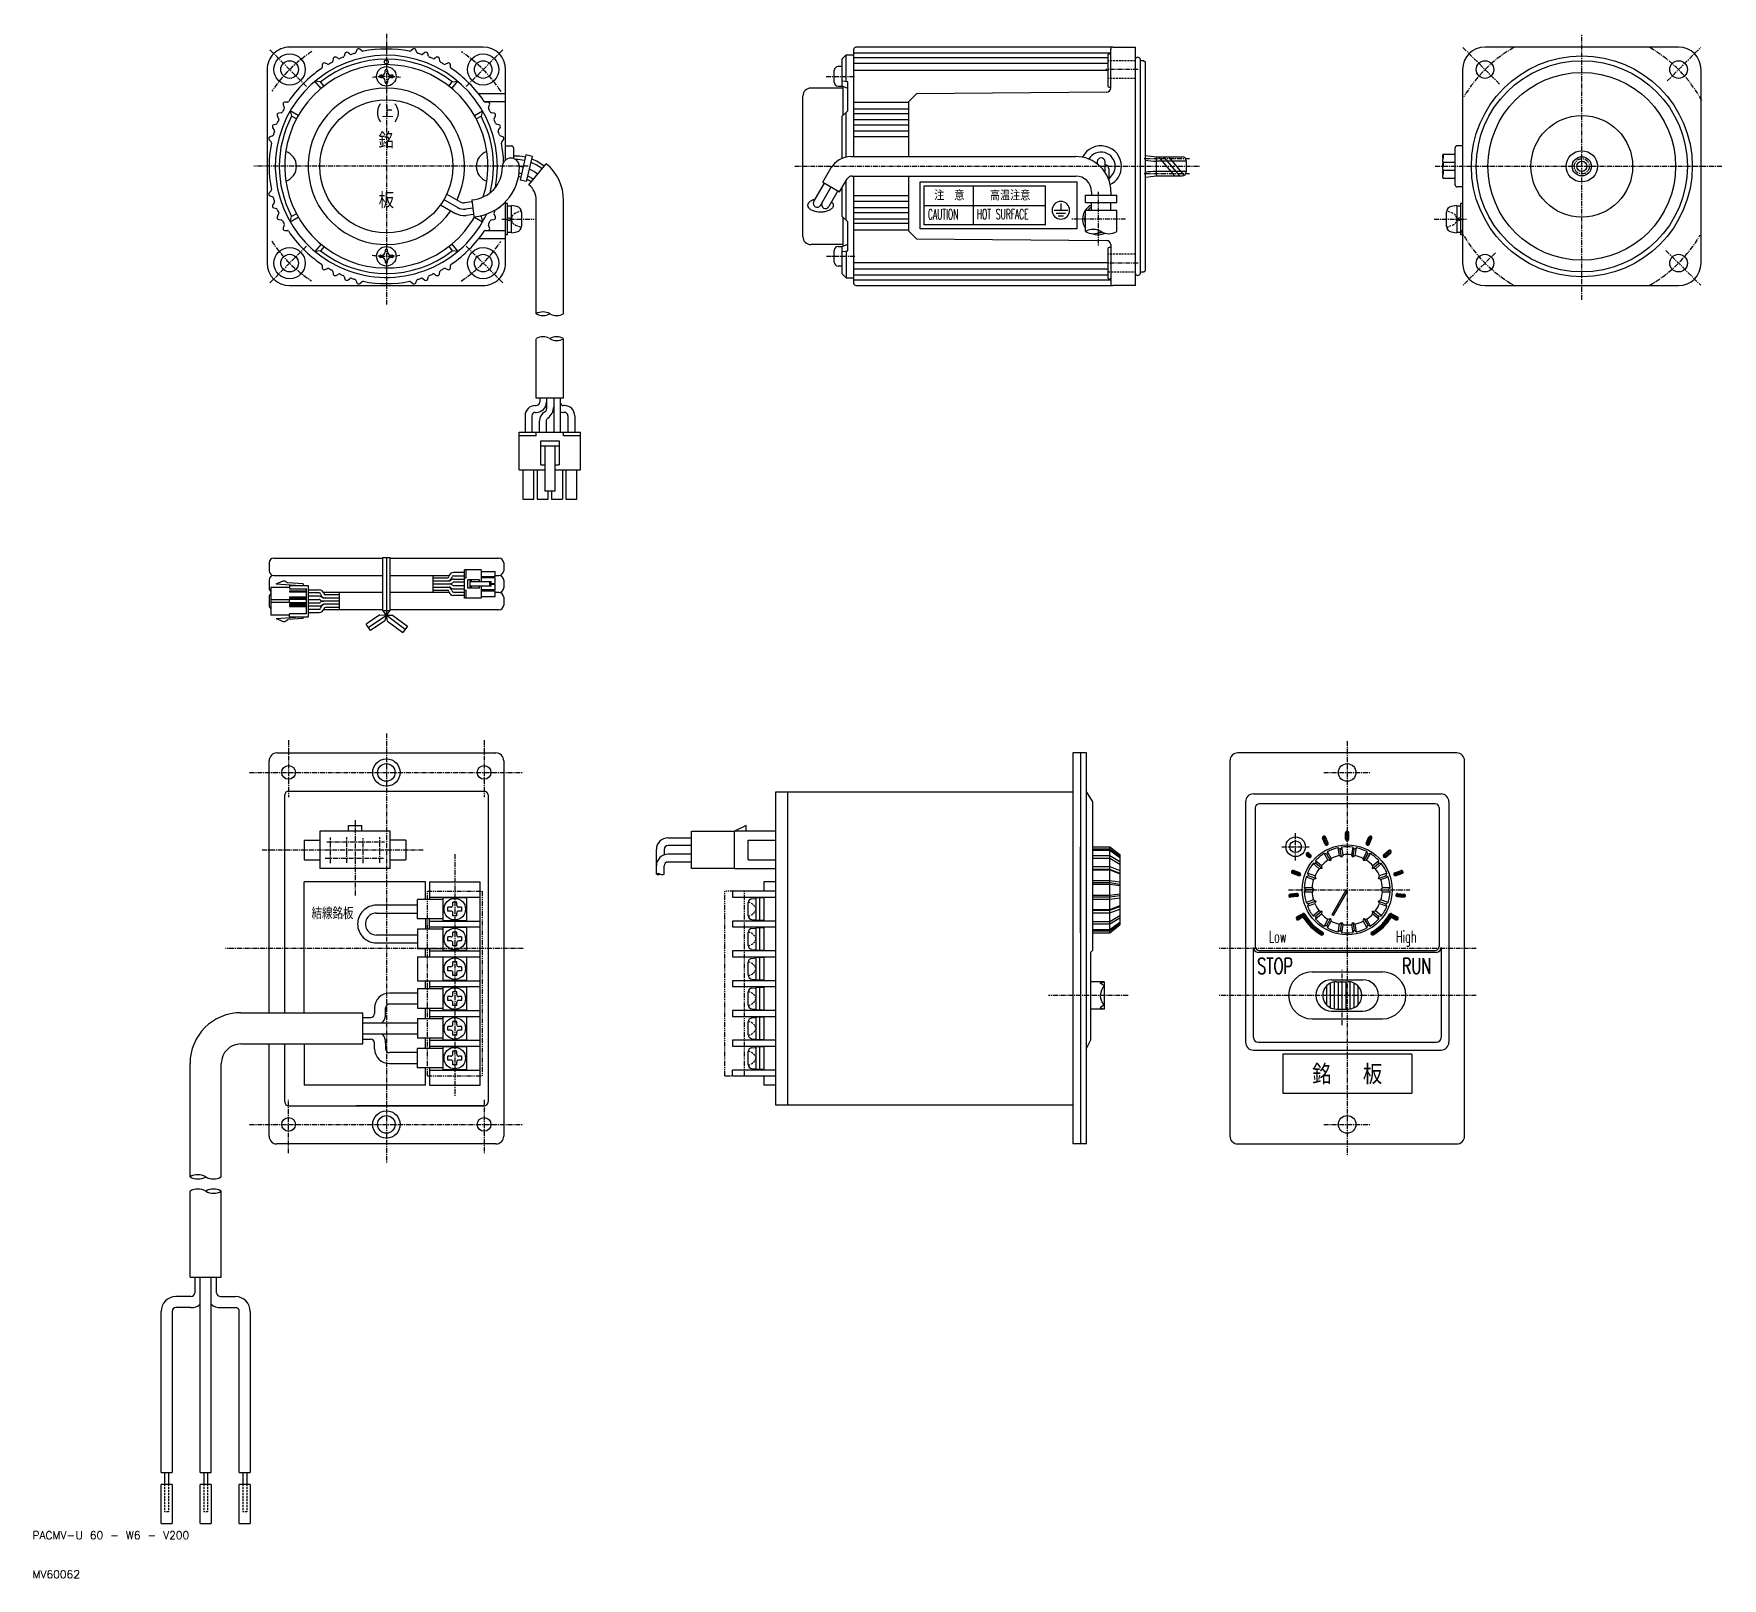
# Model space of a CAD drawing. Extents: x 10 to 442, y 10 to 405.
import ezdxf
from ezdxf.enums import TextEntityAlignment as Align

# ---------------------------------------------------------------- set-up
doc = ezdxf.new("R2010")
doc.units = 0
for name, pattern in [('CENTER', [2, 1.25, -0.25, 0.25, -0.25]), ('DASHED', [0.75, 0.5, -0.25]), ('PHANTOM', [2.5, 1.25, -0.25, 0.25, -0.25, 0.25, -0.25])]:
    doc.linetypes.add(name, pattern=pattern)
doc.layers.get('0').update_dxf_attribs({"linetype": 'CONTINUOUS'})
doc.layers.add('CENTER', color=1, linetype='CENTER')
doc.styles.get("Standard").update_dxf_attribs({"font": 'txt.shx', "bigfont": 'bigfont.shx'})
doc.styles.add('STANDARD2', font='txt.shx')

msp = doc.modelspace()

# ---------------------------------------------------------------- texts
at = {"color": 3, "linetype": 'CONTINUOUS'}
for s, height, width, p in [('(上)', 3, 0.9, (97.75, 383.45)), ('銘  ', 4, 0.9, (98.48, 375.66)), ('板', 4, 0.9, (98.53, 360.32)), ('注\u3000意', 2.6, 0.9, (240.62, 362.35)), ('高温注意', 2.6, 0.9, (254.89, 362.33)), ('CAUTION', 2.6, 0.54, (239.04, 357.48)), ('HOT SURFACE', 2.6, 0.54, (251.55, 357.5)), ('結線銘板', 3, 0.810596, (81.4, 178.53)), ('Low', 3, 0.6, (326.25, 172.55)), ('High', 3, 0.6, (358.75, 172.55)), ('STOP', 4, 0.675, (323.25, 164.55)), ('RUN', 4, 0.675, (360.25, 164.55))]:
    msp.add_text(s, height=height, dxfattribs=dict(at, width=width)).set_placement(p)
at = {"color": 3, "linetype": 'CONTINUOUS', "width": 0.9}
msp.add_text('銘  板', height=5, dxfattribs=at).set_placement((346.25, 138.83), align=Align.MIDDLE_CENTER)
at = {"color": 7, "linetype": 'CONTINUOUS', "style": 'STANDARD2'}
for s, p in [('PACMV-U 60 - W6 - V200', (10, 20)), ('MV60062', (10, 10))]:
    msp.add_text(s, height=2, dxfattribs=at).set_placement(p)

# ---------------------------------------------------------------- linework, layer by layer
at = {"color": 7, "linetype": 'CONTINUOUS'}
for p, q in [((125.27, 401.55), (75.77, 401.55)), ((85.43, 397.17), (84.83, 397.44)), ((86.93, 398.58), (86.83, 397.93)), ((88.25, 398.6), (87.68, 398.93)), ((89.88, 399.85), (89.71, 399.21)), ((91.19, 399.73), (90.66, 400.12)), ((92.95, 400.8), (92.72, 400.19)), ((94.24, 400.55), (93.75, 400.99)), ((107.28, 400.99), (106.79, 400.55)), ((108.32, 400.19), (108.09, 400.8)), ((110.38, 400.12), (109.84, 399.73)), ((111.32, 399.21), (111.15, 399.85)), ((113.36, 398.93), (112.79, 398.6)), ((114.21, 397.93), (114.11, 398.58)), ((116.21, 397.44), (115.6, 397.17)), ((217.07, 398.55), (218.07, 399.55)), ((217.07, 391.58), (217.07, 398.55)), ((218.07, 392.72), (218.07, 399.55)), ((218.07, 399.55), (220.07, 399.55)), ((220.07, 373.55), (220.07, 401.01)), ((220.07, 400.11), (285.77, 400.11)), ((220.07, 398.9), (285.07, 398.9)), ((285.07, 397.38), (220.07, 397.38)), ((286.08, 401.51), (220.57, 401.51)), ((285.07, 399.5), (285.07, 391.6)), ((285.37, 399.8), (285.77, 399.8)), ((285.77, 391.05), (285.77, 401.05)), ((286.27, 401.55), (292.07, 401.55)), ((292.07, 340.55), (292.07, 401.55)), ((293.27, 398.5), (293.27, 343.59)), ((294.27, 398.05), (293.27, 398.05)), ((294.27, 398.05), (294.57, 397.75)), ((294.57, 397.75), (294.57, 344.35)), ((431, 401.55), (381.5, 401.55)), ((70.02, 395.8), (70.02, 346.3)), ((84.13, 397.01), (84.09, 396.35)), ((99.42, 394.35), (99.02, 394.35)), ((99.02, 393.75), (99.42, 393.75)), ((100.22, 395.15), (100.22, 395.55)), ((100.82, 395.55), (100.82, 395.15)), ((102.02, 394.35), (101.62, 394.35)), ((101.62, 393.75), (102.02, 393.75)), ((116.94, 396.35), (116.91, 397.01)), ((131.02, 372.69), (131.02, 395.8)), ((215.07, 392.55), (215.07, 395.55)), ((217.07, 396.55), (216.07, 396.55)), ((220.07, 395.65), (285.07, 395.65)), ((375.75, 395.8), (375.75, 346.3)), ((436.75, 346.3), (436.75, 395.8)), ((83.81, 390.97), (82.26, 392.8)), ((83.71, 392.68), (82.26, 392.8)), ((84.57, 391.58), (83.71, 392.68)), ((100.22, 392.55), (100.22, 392.95)), ((100.82, 392.95), (100.82, 392.55)), ((116.47, 391.58), (117.33, 392.68)), ((117.23, 390.97), (118.77, 392.8)), ((117.33, 392.68), (118.77, 392.8)), ((131.02, 389.55), (124.14, 389.55)), ((207.07, 353.05), (207.07, 389.05)), ((217.27, 391.05), (209.07, 391.05)), ((216.07, 391.55), (217.14, 391.55)), ((218.57, 392.68), (217.07, 392.8)), ((218.57, 390.97), (217.07, 391.58)), ((217.27, 391.5), (217.27, 384.04)), ((218.57, 385.25), (218.57, 392.68)), ((234.07, 387.55), (236.07, 389.55)), ((284.77, 390.05), (236.07, 389.55)), ((285.37, 391.3), (285.77, 391.3)), ((73.64, 384.74), (72.99, 384.64)), ((74.13, 386.74), (74.4, 386.13)), ((75.22, 387.47), (74.56, 387.44)), ((78, 384.05), (75.92, 385.25)), ((75.92, 385.25), (76.29, 383.85)), ((123.04, 384.05), (125.11, 385.25)), ((125.11, 385.25), (124.75, 383.85)), ((131.02, 387.55), (125.6, 387.55)), ((126.48, 387.44), (125.82, 387.47)), ((126.64, 386.13), (126.91, 386.74)), ((128.05, 384.64), (127.4, 384.74)), ((218.57, 385.25), (217.07, 383.85)), ((218.07, 373.41), (218.07, 384.78)), ((234.07, 387.38), (220.07, 387.38)), ((220.07, 385.79), (234.07, 385.79)), ((220.07, 384.59), (234.07, 384.59)), ((234.07, 387.55), (234.07, 373.55)), ((71.44, 380.91), (71.83, 380.37)), ((72.36, 381.85), (71.72, 381.68)), ((72.63, 383.89), (72.96, 383.32)), ((77.53, 383.19), (76.29, 383.85)), ((123.51, 383.19), (124.75, 383.85)), ((128.07, 383.32), (128.4, 383.89)), ((129.32, 381.68), (128.68, 381.85)), ((129.2, 380.37), (129.59, 380.91)), ((217.07, 373.1), (217.07, 383.85)), ((220.07, 383.03), (234.07, 383.03)), ((220.07, 381.66), (234.07, 381.66)), ((220.07, 380.13), (234.07, 380.13)), ((70.57, 377.81), (71.02, 377.32)), ((71.38, 378.85), (70.77, 378.62)), ((130.27, 378.62), (129.66, 378.85)), ((130.02, 377.32), (130.46, 377.81)), ((131.02, 376.3), (132.52, 376.3)), ((133.02, 375.8), (133.02, 373.06)), ((234.07, 378.62), (220.07, 378.62)), ((373.85, 366.3), (373.85, 375.8)), ((375.75, 376.3), (374.35, 376.3)), ((136.17, 373.98), (134.7, 367.55)), ((137.87, 373.59), (136.17, 373.98)), ((136.4, 367.16), (137.87, 373.59)), ((136.97, 366.36), (141.42, 371.73)), ((219.34, 373.55), (276.73, 373.55)), ((282.32, 372.21), (282.32, 371.67)), ((284.32, 369.52), (284.32, 372.21)), ((294.57, 373.79), (297.47, 373.48)), ((297.47, 373.48), (304.07, 373.48)), ((297.47, 368.62), (297.47, 373.48)), ((305.07, 372.48), (305.07, 369.62)), ((373.85, 374.05), (370.75, 374.05)), ((373.85, 372.05), (370.75, 372.05)), ((136.4, 367.16), (134.7, 367.55)), ((212.11, 367.02), (214.15, 370.55)), ((216.44, 364.52), (218.34, 367.81)), ((218.07, 357.32), (218.07, 367.34)), ((219.64, 368.56), (276.82, 368.56)), ((220.07, 341.09), (220.07, 368.56)), ((234.07, 368.56), (234.07, 354.55)), ((237.07, 355.06), (237.07, 367.06)), ((237.07, 367.06), (277.07, 367.06)), ((277.07, 367.06), (277.07, 355.06)), ((277.07, 367.06), (277.07, 355.06)), ((285.32, 370.43), (285.32, 367.51)), ((294.57, 368.31), (297.47, 368.62)), ((297.47, 368.62), (304.07, 368.62)), ((370.75, 370.05), (373.85, 370.05)), ((370.75, 368.05), (373.85, 368.05)), ((71.02, 364.77), (70.57, 364.28)), ((70.77, 363.48), (71.38, 363.25)), ((115.98, 363.97), (119.6, 361.88)), ((209.82, 362.06), (212.55, 366.77)), ((211.55, 361.06), (214.28, 365.77)), ((212.11, 367.02), (216.44, 364.52)), ((216.01, 364.77), (213.68, 360.75)), ((217.07, 358.25), (217.07, 365.61)), ((234.07, 363.47), (220.07, 363.47)), ((238.07, 356.06), (238.07, 366.06)), ((238.07, 366.06), (269.07, 366.06)), ((269.07, 356.06), (269.07, 366.06)), ((279.32, 361.83), (279.32, 363.66)), ((279.32, 363.66), (287.32, 363.66)), ((280.82, 364.55), (280.82, 363.66)), ((285.82, 364.55), (285.82, 363.66)), ((287.32, 361.83), (287.32, 363.66)), ((375.75, 365.8), (374.35, 365.8)), ((71.83, 361.72), (71.44, 361.19)), ((71.72, 360.41), (72.36, 360.24)), ((72.96, 358.78), (72.63, 358.2)), ((77.53, 358.9), (76.29, 358.25)), ((114.38, 361.2), (118, 359.11)), ((115.24, 362.55), (118.8, 360.49)), ((122.45, 361.93), (120.54, 361.69)), ((122.65, 360.34), (120.74, 360.1)), ((122.85, 358.75), (120.94, 358.51)), ((122.38, 362.51), (122.92, 358.18)), ((128.4, 358.2), (128.07, 358.78)), ((129.04, 360.34), (129.32, 360.41)), ((131.02, 346.3), (131.02, 362.01)), ((131.52, 361.55), (131.02, 361.55)), ((131.52, 353.55), (131.52, 361.55)), ((131.52, 360.92), (132.52, 360.92)), ((131.52, 357.09), (131.52, 360.87)), ((133.9, 360.78), (132.52, 361.05)), ((132.52, 354.05), (132.52, 361.05)), ((135.12, 359.31), (135.12, 355.79)), ((138.86, 333.34), (138.86, 362.33)), ((145.83, 333.34), (145.83, 362.33)), ((234.07, 362.05), (220.07, 362.05)), ((234.07, 360.43), (220.07, 360.43)), ((234.07, 359.17), (220.07, 359.17)), ((271.27, 359.81), (274.77, 359.81)), ((271.82, 359.11), (274.22, 359.11)), ((272.37, 358.41), (273.67, 358.41)), ((273.02, 361.51), (273.02, 359.81)), ((279.32, 361.83), (287.32, 361.83)), ((279.32, 354.37), (279.32, 359.83)), ((279.32, 359.83), (287.32, 359.83)), ((280.82, 359.83), (280.82, 361.83)), ((285.82, 359.83), (285.82, 361.83)), ((287.32, 354.37), (287.32, 359.83)), ((371.65, 355.79), (371.65, 359.31)), ((374.25, 361.05), (372.87, 360.78)), ((374.25, 361.05), (374.25, 354.05)), ((374.25, 360.92), (375.25, 360.92)), ((375.75, 361.55), (375.25, 361.55)), ((375.25, 361.55), (375.25, 353.55)), ((375.25, 360.87), (375.25, 357.09)), ((72.99, 357.46), (73.64, 357.36)), ((74.4, 355.96), (74.13, 355.36)), ((74.56, 354.66), (75.22, 354.62)), ((75.92, 356.85), (76.29, 358.25)), ((75.92, 356.85), (78, 358.05)), ((123.04, 358.05), (125.11, 356.85)), ((124.46, 358.4), (124.75, 358.25)), ((124.75, 358.25), (125.11, 356.85)), ((131.02, 354.55), (125.6, 354.55)), ((125.82, 354.62), (126.48, 354.66)), ((126.91, 355.36), (126.64, 355.96)), ((127.4, 357.36), (128.05, 357.46)), ((131.52, 358), (132.52, 357.81)), ((131.52, 357.29), (132.52, 357.1)), ((132.52, 354.17), (131.52, 354.17)), ((132.52, 354.05), (133.9, 354.31)), ((217.07, 358.25), (218.57, 356.85)), ((217.27, 358.06), (217.27, 350.6)), ((218.57, 349.41), (218.57, 356.85)), ((234.07, 357.5), (220.07, 357.5)), ((234.07, 356.41), (220.07, 356.41)), ((234.07, 354.72), (220.07, 354.72)), ((236.07, 352.55), (234.07, 354.55)), ((277.07, 355.06), (237.07, 355.06)), ((269.07, 356.06), (238.07, 356.06)), ((279.32, 358.05), (279.1, 358.05)), ((279.32, 357.05), (279.1, 357.05)), ((372.87, 354.31), (374.25, 354.05)), ((374.25, 357.81), (375.25, 358)), ((374.25, 357.1), (375.25, 357.29)), ((375.25, 354.17), (374.25, 354.17)), ((83.81, 351.13), (82.26, 349.29)), ((84.57, 350.52), (83.71, 349.41)), ((116.47, 350.52), (117.33, 349.41)), ((117.23, 351.13), (118.77, 349.29)), ((131.02, 352.55), (124.14, 352.55)), ((131.52, 353.55), (131.02, 353.55)), ((217.27, 351.05), (209.07, 351.05)), ((216.07, 350.55), (217.14, 350.55)), ((217.07, 350.52), (218.57, 351.13)), ((217.07, 343.55), (217.07, 350.52)), ((236.07, 352.55), (284.77, 352.05)), ((285.07, 350), (285.07, 342.6)), ((285.77, 350.3), (285.37, 350.3)), ((285.77, 351.05), (285.77, 341.05)), ((375.75, 353.55), (375.25, 353.55)), ((83.71, 349.41), (82.26, 349.29)), ((84.09, 345.75), (84.13, 345.09)), ((99.02, 348.35), (99.42, 348.35)), ((99.42, 347.75), (99.02, 347.75)), ((100.22, 349.55), (100.22, 349.15)), ((100.22, 346.95), (100.22, 346.55)), ((100.82, 349.15), (100.82, 349.55)), ((100.82, 346.55), (100.82, 346.95)), ((101.62, 348.35), (102.02, 348.35)), ((102.02, 347.75), (101.62, 347.75)), ((116.91, 345.09), (116.94, 345.75)), ((118.77, 349.29), (117.33, 349.41)), ((215.07, 346.55), (215.07, 349.55)), ((217.07, 345.55), (216.07, 345.55)), ((217.07, 349.29), (218.57, 349.41)), ((218.07, 349.37), (218.07, 342.55)), ((285.07, 346.38), (220.07, 346.38)), ((84.83, 344.66), (85.43, 344.93)), ((86.83, 344.17), (86.93, 343.52)), ((87.68, 343.16), (88.25, 343.49)), ((89.71, 342.89), (89.88, 342.25)), ((90.66, 341.97), (91.19, 342.36)), ((92.72, 341.91), (92.95, 341.29)), ((93.75, 341.1), (94.24, 341.54)), ((106.79, 341.54), (107.28, 341.1)), ((108.09, 341.29), (108.32, 341.91)), ((109.84, 342.36), (110.38, 341.97)), ((111.15, 342.25), (111.32, 342.89)), ((112.79, 343.49), (113.36, 343.16)), ((114.11, 343.52), (114.21, 344.17)), ((115.6, 344.93), (116.21, 344.66)), ((218.07, 342.55), (217.07, 343.55)), ((218.07, 342.55), (220.07, 342.55)), ((285.07, 344.71), (220.07, 344.71)), ((285.07, 343.2), (220.07, 343.2)), ((220.07, 341.99), (285.77, 341.99)), ((285.37, 342.3), (285.77, 342.3)), ((293.27, 344.05), (294.27, 344.05)), ((294.27, 344.05), (294.57, 344.35)), ((75.77, 340.55), (125.3, 340.55)), ((220.57, 340.59), (286.08, 340.59)), ((292.07, 340.55), (286.27, 340.55)), ((381.5, 340.55), (431, 340.55)), ((138.86, 311.74), (138.86, 326.97)), ((145.83, 311.74), (145.83, 326.97)), ((145.83, 311.74), (138.86, 311.74)), ((139.73, 311.74), (139.73, 310.75)), ((141.48, 311.74), (141.48, 309.01)), ((143.31, 311.74), (143.31, 303.03)), ((145.05, 303.03), (145.05, 311.74)), ((135.99, 307.26), (135.99, 303.03)), ((137.73, 307.26), (137.73, 303.03)), ((138.6, 309.88), (138.86, 309.88)), ((138.6, 308.13), (138.86, 308.13)), ((146.09, 309.88), (145.83, 309.88)), ((146.09, 308.13), (145.83, 308.13)), ((146.97, 307.26), (146.97, 303.03)), ((148.71, 307.26), (148.71, 303.03)), ((134.5, 293.44), (134.5, 303.03)), ((134.5, 303.03), (150.19, 303.03)), ((138.86, 302.16), (138.86, 303.03)), ((139.65, 303.03), (139.65, 305.94)), ((141.39, 305.94), (141.39, 303.03)), ((145.83, 302.16), (145.83, 303.03)), ((150.19, 293.44), (150.19, 303.03)), ((138.86, 302.16), (134.5, 302.16)), ((139.99, 294.75), (139.99, 300.85)), ((139.99, 300.85), (144.7, 300.85)), ((139.99, 299.54), (144.7, 299.54)), ((141.04, 299.54), (141.04, 287.95)), ((143.65, 287.95), (143.65, 299.54)), ((144.7, 300.85), (144.7, 294.75)), ((150.19, 302.16), (145.83, 302.16)), ((139.99, 294.75), (141.04, 294.75)), ((143.65, 294.75), (144.7, 294.75)), ((134.5, 293.44), (141.04, 293.44)), ((135.46, 293.44), (135.46, 285.95)), ((138.25, 285.95), (138.25, 293.44)), ((139.12, 293.44), (139.12, 285.95)), ((143.65, 293.44), (150.19, 293.44)), ((145.57, 293.44), (145.57, 285.95)), ((146.44, 293.44), (146.44, 285.95)), ((149.23, 285.95), (149.23, 293.44)), ((135.46, 285.95), (138.25, 285.95)), ((139.12, 285.95), (141.91, 285.95)), ((143.65, 287.95), (141.04, 287.95)), ((141.91, 285.95), (141.91, 287.95)), ((142.78, 287.95), (142.78, 285.95)), ((142.78, 285.95), (145.57, 285.95)), ((146.44, 285.95), (149.23, 285.95)), ((70.52, 269.65), (70.52, 267.65)), ((71.72, 270.85), (99.52, 270.85)), ((99.52, 271.05), (99.52, 257.45)), ((99.52, 271.05), (101.52, 271.05)), ((100.52, 271.05), (100.52, 256.25)), ((101.52, 257.45), (101.52, 271.05)), ((101.52, 270.85), (129.32, 270.85)), ((120.52, 260.65), (120.52, 267.85)), ((124.76, 267.85), (120.52, 267.85)), ((120.92, 265.85), (120.92, 267.85)), ((124.76, 267.85), (124.76, 264.85)), ((130.52, 269.65), (130.52, 267.65)), ((70.52, 265.25), (70.52, 263.25)), ((70.96, 263.45), (75.76, 263.45)), ((70.96, 263.45), (70.96, 256.25)), ((71.72, 266.45), (99.52, 266.45)), ((72.32, 264.25), (74.12, 265.05)), ((72.32, 264.25), (78.44, 263.85)), ((74.12, 265.05), (74.52, 265.05)), ((74.52, 265.05), (75.32, 264.53)), ((79.24, 264.28), (75.32, 264.53)), ((75.76, 263.85), (80.52, 263.85)), ((75.76, 263.85), (75.76, 263.05)), ((79.24, 264.28), (79.24, 263.85)), ((80.52, 263.85), (80.52, 255.85)), ((101.52, 266.45), (116.59, 266.45)), ((112.52, 262.05), (112.52, 266.45)), ((112.52, 265.85), (116.12, 265.85)), ((112.52, 265.05), (116.62, 265.05)), ((112.52, 264.25), (116.62, 264.25)), ((112.52, 264.25), (116.62, 264.25)), ((112.52, 263.45), (116.62, 263.45)), ((120.52, 267.17), (117.69, 267.17)), ((117.72, 266.37), (120.52, 266.37)), ((117.72, 265.49), (120.52, 265.49)), ((120.52, 264.69), (117.72, 264.69)), ((120.52, 263.81), (117.72, 263.81)), ((120.52, 265.85), (120.92, 265.85)), ((121.36, 263.17), (121.36, 265.33)), ((124.36, 265.33), (121.36, 265.33)), ((121.96, 263.17), (121.96, 265.33)), ((121.96, 264.85), (127.28, 264.85)), ((127.28, 263.65), (121.96, 263.65)), ((122.28, 264.85), (122.28, 265.33)), ((122.28, 263.17), (122.28, 263.65)), ((124.36, 264.85), (124.36, 265.33)), ((124.36, 263.17), (124.36, 263.65)), ((124.76, 267.47), (128.36, 267.47)), ((128.36, 266.07), (124.76, 266.07)), ((128.36, 265.79), (124.76, 265.79)), ((124.76, 263.65), (124.76, 260.65)), ((127, 263.65), (127, 264.85)), ((127.28, 263.65), (127.28, 264.85)), ((127.28, 264.39), (128.36, 264.39)), ((128.36, 264.11), (127.28, 264.11)), ((128.36, 266.07), (128.36, 267.47)), ((128.36, 266.45), (129.32, 266.45)), ((128.36, 264.39), (128.36, 265.79)), ((128.36, 262.71), (128.36, 264.11)), ((130.52, 265.25), (130.52, 263.25)), ((70.52, 260.85), (70.52, 258.85)), ((75.76, 260.17), (70.96, 260.17)), ((75.76, 259.53), (70.96, 259.53)), ((75.76, 263.05), (80.12, 263.05)), ((75.76, 262.47), (80.12, 262.47)), ((75.76, 262.47), (75.76, 262.27)), ((75.76, 262.27), (80.12, 262.27)), ((75.76, 260.99), (75.76, 260.79)), ((75.76, 260.99), (80.12, 260.99)), ((75.76, 260.79), (80.12, 260.79)), ((75.76, 260.59), (75.76, 260.39)), ((75.76, 260.59), (80.12, 260.59)), ((75.76, 260.39), (80.12, 260.39)), ((75.76, 259.53), (75.76, 260.17)), ((75.76, 259.51), (80.12, 259.51)), ((75.76, 259.51), (75.76, 259.31)), ((75.76, 259.31), (80.12, 259.31)), ((75.76, 259.11), (75.76, 258.91)), ((75.76, 259.11), (80.12, 259.11)), ((80.12, 256.65), (80.12, 263.05)), ((80.52, 262.77), (83.34, 262.77)), ((83.32, 261.97), (80.52, 261.97)), ((83.32, 261.09), (80.52, 261.09)), ((80.52, 260.29), (83.32, 260.29)), ((80.52, 259.41), (83.32, 259.41)), ((88.52, 260.65), (84.42, 260.65)), ((88.52, 259.85), (84.42, 259.85)), ((88.52, 259.85), (84.42, 259.85)), ((99.52, 262.05), (84.44, 262.05)), ((88.52, 261.45), (84.92, 261.45)), ((88.52, 257.65), (88.52, 262.05)), ((116.59, 262.05), (101.52, 262.05)), ((112.52, 262.65), (116.12, 262.65)), ((120.52, 261.33), (117.69, 261.33)), ((117.72, 263.01), (120.52, 263.01)), ((117.72, 262.13), (120.52, 262.13)), ((120.52, 262.65), (120.92, 262.65)), ((124.76, 260.65), (120.52, 260.65)), ((120.92, 260.65), (120.92, 262.65)), ((124.36, 263.17), (121.36, 263.17)), ((128.36, 262.71), (124.76, 262.71)), ((128.36, 262.43), (124.76, 262.43)), ((124.76, 261.03), (128.36, 261.03)), ((128.36, 261.03), (128.36, 262.43)), ((129.32, 262.05), (128.36, 262.05)), ((130.52, 260.85), (130.52, 258.85)), ((75.76, 256.25), (70.96, 256.25)), ((72.32, 255.45), (78.44, 255.85)), ((72.32, 255.45), (74.12, 254.65)), ((74.52, 254.65), (75.32, 255.16)), ((79.24, 255.42), (75.32, 255.16)), ((75.76, 258.91), (80.12, 258.91)), ((75.76, 258.71), (75.76, 258.51)), ((75.76, 258.71), (80.12, 258.71)), ((75.76, 258.51), (80.12, 258.51)), ((80.12, 256.65), (75.76, 256.65)), ((75.76, 255.85), (75.76, 256.65)), ((75.76, 255.85), (80.52, 255.85)), ((79.24, 255.42), (79.24, 255.85)), ((83.32, 258.61), (80.52, 258.61)), ((83.32, 257.73), (80.52, 257.73)), ((80.52, 256.93), (83.34, 256.93)), ((88.52, 259.05), (84.42, 259.05)), ((99.52, 257.65), (84.44, 257.65)), ((88.52, 258.25), (84.92, 258.25)), ((98.87, 256.35), (95.34, 253.99)), ((95.89, 253.15), (100.52, 256.25)), ((100.16, 254.8), (96.45, 252.32)), ((98.87, 256.35), (100.52, 256.25)), ((99.52, 257.45), (101.52, 257.45)), ((99.52, 257.45), (100.52, 256.25)), ((100.12, 256.73), (100.12, 256.27)), ((100.52, 256.25), (100.16, 254.8)), ((100.52, 256.25), (101.52, 257.45)), ((100.52, 256.25), (102.12, 256.3)), ((100.52, 256.25), (105.3, 252.67)), ((100.84, 254.76), (100.52, 256.25)), ((100.92, 256.26), (100.92, 256.73)), ((129.32, 257.65), (101.52, 257.65)), ((102.12, 256.3), (105.9, 253.48)), ((74.12, 254.65), (74.52, 254.65)), ((96.45, 252.32), (95.34, 253.99)), ((100.84, 254.76), (104.7, 251.87)), ((105.9, 253.48), (104.7, 251.87)), ((72.52, 221.05), (128.52, 221.05)), ((279.57, 221.05), (276.07, 221.05)), ((276.07, 221.05), (276.07, 121.05)), ((278.07, 221.05), (278.07, 121.05)), ((279.57, 121.05), (279.57, 221.05)), ((374.25, 221.05), (318.25, 221.05)), ((70.52, 154.62), (70.52, 219.05)), ((130.52, 219.05), (130.52, 123.05)), ((316.25, 219.05), (316.25, 123.05)), ((376.25, 123.05), (376.25, 219.05)), ((74.52, 154.62), (74.52, 210.3)), ((75.52, 211.3), (125.52, 211.3)), ((126.52, 210.3), (126.52, 131.8)), ((276.07, 211.05), (200.07, 211.05)), ((200.07, 211.05), (200.07, 131.05)), ((203.07, 211.05), (203.07, 131.05)), ((279.57, 211.05), (281.07, 208.55)), ((281.07, 208.55), (281.07, 170.55)), ((320.25, 208.55), (320.25, 147.05)), ((322.25, 210.55), (370.25, 210.55)), ((368.75, 208.05), (323.75, 208.05)), ((372.25, 208.55), (372.25, 147.05)), ((322.75, 207.05), (322.75, 171.55)), ((369.75, 207.05), (369.75, 171.55)), ((79.52, 198.75), (79.52, 193.75)), ((79.52, 198.75), (83.52, 198.75)), ((101.52, 201.05), (83.52, 201.05)), ((83.52, 201.05), (83.52, 191.45)), ((90.82, 201.05), (90.82, 202.45)), ((90.82, 202.45), (94.22, 202.45)), ((94.22, 201.05), (94.22, 202.45)), ((101.52, 191.45), (101.52, 201.05)), ((105.52, 198.75), (101.52, 198.75)), ((105.52, 198.75), (105.52, 193.75)), ((172.57, 199.35), (178.57, 199.35)), ((178.57, 201.05), (189.57, 201.05)), ((178.57, 191.45), (178.57, 201.05)), ((192.57, 202.45), (189.57, 201.05)), ((200.07, 201.05), (189.57, 201.05)), ((189.57, 191.45), (189.57, 201.05)), ((192.57, 201.05), (192.57, 202.45)), ((193.07, 198.75), (200.07, 198.75)), ((193.07, 193.75), (193.07, 198.75)), ((339.93, 199.29), (340.41, 199.77)), ((340.64, 197.67), (339.95, 199.22)), ((340.05, 198.99), (340.66, 199.6)), ((340.18, 198.7), (340.79, 199.3)), ((340.31, 198.4), (340.92, 199.01)), ((340.44, 198.11), (341.05, 198.72)), ((341.37, 198), (340.68, 199.55)), ((345.85, 200.39), (346.65, 200.7)), ((345.85, 198.95), (345.85, 200.65)), ((345.85, 200.07), (346.65, 200.38)), ((345.85, 199.75), (346.65, 200.06)), ((345.85, 199.43), (346.65, 199.74)), ((345.85, 199.11), (346.65, 199.42)), ((345.86, 200.72), (346.5, 200.96)), ((345.88, 198.8), (346.65, 199.09)), ((346.12, 198.57), (346.6, 198.75)), ((346.65, 198.95), (346.65, 200.65)), ((351.13, 198), (351.82, 199.55)), ((351.46, 198.73), (352.32, 198.68)), ((351.59, 199.02), (352.45, 198.98)), ((351.72, 199.32), (352.58, 199.27)), ((351.86, 199.61), (352.54, 199.57)), ((351.86, 197.67), (352.56, 199.22)), ((169.57, 190.06), (169.57, 196.35)), ((171.57, 196.35), (171.57, 194.98)), ((178.57, 197.35), (172.57, 197.35)), ((178.57, 195.15), (172.57, 195.15)), ((278.07, 175.05), (278.07, 197.05)), ((281.07, 197.05), (285.57, 197.05)), ((281.07, 196.55), (285.57, 196.55)), ((281.07, 196.2), (285.57, 196.2)), ((281.07, 194.79), (285.57, 194.79)), ((285.57, 197.05), (288.07, 195.05)), ((285.57, 175.05), (285.57, 197.05)), ((285.57, 196.55), (288.07, 194.66)), ((285.57, 196.2), (288.07, 194.32)), ((285.57, 194.79), (288.07, 193.25)), ((288.07, 195.05), (288.07, 177.05)), ((335.75, 195.12), (336.17, 195.55)), ((335.88, 194.85), (336.4, 194.38)), ((335.89, 194.84), (336.45, 195.41)), ((336.11, 194.64), (336.68, 195.21)), ((336.33, 194.44), (336.9, 195.01)), ((336.41, 195.45), (336.93, 194.98)), ((336.6, 194.29), (337.06, 194.74)), ((340.32, 195.31), (341.33, 193.58)), ((341, 195.14), (340.32, 195.31)), ((340.57, 197.82), (341.18, 198.42)), ((340.73, 197.55), (341.31, 198.13)), ((341.19, 195.81), (341, 195.14)), ((342, 193.41), (341, 195.14)), ((341.04, 197.44), (341.4, 197.8)), ((342.19, 194.08), (341.19, 195.81)), ((343.85, 196.78), (344.2, 194.81)), ((344.43, 196.39), (343.85, 196.78)), ((344.78, 194.42), (344.2, 194.81)), ((344.84, 196.96), (344.43, 196.39)), ((344.78, 194.42), (344.43, 196.39)), ((345.18, 194.98), (344.78, 194.42)), ((345.18, 194.98), (344.84, 196.96)), ((347.67, 196.96), (347.32, 194.98)), ((347.73, 194.42), (347.32, 194.98)), ((348.07, 196.39), (347.67, 196.96)), ((347.73, 194.42), (348.07, 196.39)), ((348.3, 194.81), (347.73, 194.42)), ((348.65, 196.78), (348.07, 196.39)), ((348.3, 194.81), (348.65, 196.78)), ((351.31, 195.81), (350.31, 194.08)), ((350.5, 193.41), (351.5, 195.14)), ((351.1, 197.85), (351.92, 197.8)), ((351.18, 193.58), (352.18, 195.31)), ((351.2, 198.14), (352.05, 198.1)), ((351.23, 197.54), (351.74, 197.51)), ((351.5, 195.14), (351.31, 195.81)), ((351.33, 198.44), (352.18, 198.39)), ((352.18, 195.31), (351.5, 195.14)), ((355.47, 194.52), (355.93, 194.29)), ((355.48, 194.86), (356.21, 194.48)), ((355.57, 194.98), (356.83, 196.11)), ((355.69, 195.08), (356.45, 194.7)), ((355.93, 195.3), (356.69, 194.91)), ((356.11, 194.38), (357.37, 195.52)), ((356.17, 195.51), (356.93, 195.13)), ((356.41, 195.73), (357.17, 195.34)), ((356.64, 195.94), (357.41, 195.56)), ((356.89, 196.16), (357.5, 195.85)), ((79.52, 193.75), (83.52, 193.75)), ((101.52, 191.45), (83.52, 191.45)), ((101.52, 193.75), (105.52, 193.75)), ((171.57, 190.06), (171.57, 192.15)), ((178.57, 193.15), (172.57, 193.15)), ((189.57, 191.45), (178.57, 191.45)), ((189.57, 191.45), (200.07, 191.45)), ((193.07, 193.75), (200.07, 193.75)), ((281.07, 194.14), (285.57, 194.14)), ((281.07, 191.98), (285.57, 191.98)), ((281.07, 191.3), (285.57, 191.3)), ((281.07, 191.11), (285.57, 191.11)), ((285.57, 194.14), (288.07, 192.61)), ((285.57, 191.98), (288.07, 190.97)), ((285.57, 191.3), (288.07, 190.3)), ((285.57, 191.11), (288.07, 190.11)), ((332.18, 190.21), (332.14, 190.89)), ((333.86, 189.65), (332.24, 190.18)), ((332.48, 190.1), (332.44, 190.96)), ((334.11, 190.42), (332.49, 190.94)), ((332.79, 190), (332.75, 190.86)), ((333.1, 189.9), (333.05, 190.76)), ((333.4, 189.8), (333.36, 190.66)), ((333.71, 189.7), (333.66, 190.56)), ((334.01, 189.64), (333.97, 190.46)), ((334.3, 189.8), (334.28, 190.3)), ((336.1, 190.28), (336.38, 189.64)), ((337.98, 189.59), (336.1, 190.28)), ((338.21, 192.8), (337.51, 192.73)), ((337.51, 192.73), (339.05, 191.44)), ((338.16, 193.49), (338.21, 192.8)), ((339.69, 192.21), (338.16, 193.49)), ((339.74, 191.51), (338.21, 192.8)), ((339.74, 191.51), (339.05, 191.44)), ((339.69, 192.21), (339.74, 191.51)), ((342, 193.41), (341.33, 193.58)), ((342.19, 194.08), (342, 193.41)), ((350.5, 193.41), (350.31, 194.08)), ((351.18, 193.58), (350.5, 193.41)), ((352.76, 191.51), (354.29, 192.8)), ((352.76, 191.51), (352.81, 192.21)), ((353.46, 191.44), (352.76, 191.51)), ((354.35, 193.49), (352.81, 192.21)), ((353.46, 191.44), (354.99, 192.73)), ((354.29, 192.8), (354.35, 193.49)), ((354.99, 192.73), (354.29, 192.8)), ((356.41, 190.28), (354.52, 189.59)), ((356.12, 189.64), (356.41, 190.28)), ((358.12, 190.04), (358.44, 189.64)), ((358.26, 190.34), (358.78, 189.7)), ((358.4, 190.42), (360.01, 190.94)), ((358.55, 190.46), (359.09, 189.8)), ((358.64, 189.65), (360.26, 190.18)), ((358.85, 190.56), (359.39, 189.9)), ((359.16, 190.66), (359.7, 190)), ((359.47, 190.76), (360.01, 190.1)), ((359.77, 190.86), (360.31, 190.2)), ((360.08, 190.96), (360.51, 190.42)), ((79.52, 154.62), (79.52, 188.05)), ((110.52, 188.05), (79.52, 188.05)), ((110.52, 183.6), (110.52, 188.05)), ((111.52, 188.05), (111.52, 183.6)), ((111.52, 188.05), (124.52, 188.05)), ((124.52, 136.05), (124.52, 188.05)), ((197.07, 188.05), (197.07, 185.66)), ((200.07, 188.05), (197.07, 188.05)), ((281.07, 188.45), (285.57, 188.45)), ((281.07, 187.87), (285.57, 187.87)), ((281.07, 187.46), (285.57, 187.46)), ((285.57, 188.45), (288.07, 188.1)), ((285.57, 187.87), (288.07, 187.52)), ((285.57, 187.46), (288.07, 187.12)), ((335.26, 186.55), (335.75, 186.05)), ((337.27, 186.55), (335.26, 186.55)), ((335.75, 186.05), (335.26, 185.55)), ((336.38, 189.64), (335.75, 189.34)), ((335.75, 189.34), (337.64, 188.65)), ((337.75, 186.05), (335.75, 186.05)), ((338.26, 188.96), (336.38, 189.64)), ((337.27, 186.55), (337.75, 186.05)), ((337.75, 186.05), (337.27, 185.55)), ((338.26, 188.96), (337.64, 188.65)), ((337.98, 189.59), (338.26, 188.96)), ((345.78, 185.74), (342.28, 179.68)), ((346.22, 185.49), (345.78, 185.74)), ((354.24, 188.96), (356.12, 189.64)), ((354.24, 188.96), (354.52, 189.59)), ((354.87, 188.65), (354.24, 188.96)), ((354.75, 186.05), (355.24, 186.55)), ((355.24, 185.55), (354.75, 186.05)), ((354.75, 186.05), (356.75, 186.05)), ((354.87, 188.65), (356.75, 189.34)), ((357.24, 186.55), (355.24, 186.55)), ((356.75, 189.34), (356.12, 189.64)), ((356.75, 186.05), (357.24, 186.55)), ((357.24, 185.55), (356.75, 186.05)), ((108.52, 182.1), (97.98, 182.1)), ((115.02, 183.6), (108.52, 183.6)), ((108.52, 178.6), (108.52, 183.6)), ((111.52, 184.16), (124.52, 184.16)), ((115.02, 178.1), (115.02, 184.1)), ((115.02, 184.1), (121.02, 184.1)), ((117.02, 181.6), (116.27, 181.6)), ((116.27, 180.6), (116.27, 181.6)), ((117.52, 182.1), (117.52, 182.85)), ((118.52, 182.85), (117.52, 182.85)), ((118.52, 182.1), (118.52, 182.85)), ((119.77, 181.6), (119.02, 181.6)), ((119.77, 181.6), (119.77, 180.6)), ((121.02, 184.1), (121.02, 178.1)), ((200.07, 185.66), (189.07, 185.66)), ((189.07, 185.66), (189.07, 184.16)), ((189.07, 184.16), (200.07, 184.16)), ((193.07, 179.44), (193.07, 182.76)), ((193.98, 183.75), (195.07, 183.85)), ((195.07, 178.24), (195.07, 183.96)), ((197.07, 183.96), (195.07, 183.96)), ((196.07, 178.24), (196.07, 183.96)), ((197.07, 184.16), (197.07, 178.04)), ((281.07, 184.63), (285.57, 184.63)), ((281.07, 184.23), (285.57, 184.23)), ((281.07, 183.65), (285.57, 183.65)), ((285.57, 184.63), (288.07, 184.98)), ((285.57, 184.23), (288.07, 184.57)), ((285.57, 183.65), (288.07, 184)), ((285.57, 180.99), (288.07, 181.99)), ((285.57, 180.8), (288.07, 181.8)), ((331.7, 184.12), (331.39, 184.73)), ((332.03, 184.15), (331.64, 184.91)), ((333.38, 185.1), (331.69, 184.92)), ((333.46, 184.3), (331.77, 184.12)), ((332.35, 184.18), (331.96, 184.95)), ((332.67, 184.22), (332.28, 184.98)), ((332.98, 184.25), (332.6, 185.02)), ((333.3, 184.29), (332.92, 185.05)), ((333.61, 184.35), (333.24, 185.08)), ((333.81, 184.61), (333.58, 185.07)), ((335.26, 185.55), (337.27, 185.55)), ((337.64, 183.44), (335.75, 182.76)), ((335.75, 182.76), (336.38, 182.46)), ((336.1, 181.82), (337.98, 182.51)), ((336.38, 182.46), (336.1, 181.82)), ((338.26, 183.14), (336.38, 182.46)), ((337.64, 183.44), (338.26, 183.14)), ((338.26, 183.14), (337.98, 182.51)), ((342.72, 179.43), (346.22, 185.49)), ((354.24, 183.14), (354.87, 183.44)), ((354.52, 182.5), (354.24, 183.14)), ((354.24, 183.14), (356.12, 182.46)), ((354.52, 182.5), (356.41, 181.82)), ((356.75, 182.76), (354.87, 183.44)), ((355.24, 185.55), (357.24, 185.55)), ((356.12, 182.46), (356.75, 182.76)), ((356.41, 181.82), (356.12, 182.46)), ((358.72, 184.87), (358.85, 184.37)), ((358.97, 185.08), (359.18, 184.29)), ((359.04, 184.3), (360.73, 184.12)), ((359.12, 185.1), (360.81, 184.92)), ((359.28, 185.08), (359.5, 184.25)), ((359.6, 185.05), (359.82, 184.22)), ((359.92, 185.01), (360.14, 184.19)), ((360.24, 184.98), (360.46, 184.15)), ((360.56, 184.95), (360.78, 184.12)), ((360.88, 184.91), (361.06, 184.25)), ((97.98, 180.1), (108.52, 180.1)), ((115.02, 178.6), (108.52, 178.6)), ((110.52, 178.6), (110.52, 175.98)), ((111.52, 175.98), (111.52, 178.6)), ((111.52, 178.04), (124.52, 178.04)), ((121.02, 178.1), (115.02, 178.1)), ((117.02, 180.6), (116.27, 180.6)), ((117.52, 179.35), (117.52, 180.1)), ((118.52, 179.35), (117.52, 179.35)), ((118.52, 179.35), (118.52, 180.1)), ((119.77, 180.6), (119.02, 180.6)), ((189.07, 178.04), (189.07, 176.54)), ((200.07, 178.04), (189.07, 178.04)), ((193.98, 178.44), (195.07, 178.35)), ((195.07, 178.24), (197.07, 178.24)), ((281.07, 180.99), (285.57, 180.99)), ((281.07, 180.8), (285.57, 180.8)), ((281.07, 180.12), (285.57, 180.12)), ((281.07, 177.95), (285.57, 177.95)), ((281.07, 177.31), (285.57, 177.31)), ((285.57, 180.12), (288.07, 181.12)), ((285.57, 177.95), (288.07, 179.49)), ((285.57, 177.31), (288.07, 178.84)), ((285.57, 175.89), (288.07, 177.78)), ((285.57, 175.55), (288.07, 177.43)), ((285.57, 175.05), (288.07, 177.05)), ((333.24, 178.89), (333.48, 179.14)), ((333.28, 178.51), (334.49, 179.72)), ((334.88, 179.94), (333.41, 179.09)), ((333.55, 178.35), (335.18, 179.98)), ((334.94, 179.05), (333.81, 178.4)), ((334.31, 178.69), (335.42, 179.8)), ((335, 178.96), (335.58, 179.54)), ((335.17, 178.7), (335.75, 179.28)), ((335.34, 178.45), (335.91, 179.02)), ((335.52, 178.2), (336.09, 178.77)), ((335.7, 177.96), (336.27, 178.53)), ((335.88, 177.72), (336.45, 178.29)), ((336.07, 177.49), (336.64, 178.06)), ((336.27, 177.26), (336.84, 177.83)), ((336.47, 177.04), (337.04, 177.6)), ((336.68, 176.82), (337.24, 177.38)), ((336.89, 176.6), (337.45, 177.17)), ((339.05, 180.66), (337.51, 179.37)), ((337.51, 179.37), (338.21, 179.3)), ((338.16, 178.6), (339.69, 179.89)), ((338.21, 179.3), (338.16, 178.6)), ((339.74, 180.58), (338.21, 179.3)), ((339.05, 180.66), (339.74, 180.58)), ((339.74, 180.58), (339.69, 179.89)), ((341.33, 178.52), (340.32, 176.78)), ((342, 178.69), (341, 176.96)), ((341.19, 176.28), (342.19, 178.02)), ((341.33, 178.52), (342, 178.69)), ((342, 178.69), (342.19, 178.02)), ((342.72, 179.43), (342.28, 179.68)), ((344.2, 177.29), (343.85, 175.31)), ((344.2, 177.29), (344.78, 177.68)), ((344.78, 177.68), (344.43, 175.71)), ((344.78, 177.68), (345.18, 177.11)), ((344.84, 175.14), (345.18, 177.11)), ((347.32, 177.11), (347.73, 177.68)), ((347.32, 177.11), (347.67, 175.14)), ((347.73, 177.68), (348.3, 177.29)), ((347.73, 177.68), (348.07, 175.71)), ((348.65, 175.31), (348.3, 177.29)), ((350.31, 178.02), (350.5, 178.69)), ((350.31, 178.02), (351.31, 176.28)), ((350.5, 178.69), (351.18, 178.52)), ((350.5, 178.69), (351.5, 176.96)), ((352.18, 176.78), (351.18, 178.52)), ((352.76, 180.58), (353.46, 180.66)), ((352.81, 179.89), (352.76, 180.58)), ((352.76, 180.58), (354.29, 179.3)), ((352.81, 179.89), (354.35, 178.6)), ((354.99, 179.37), (353.46, 180.66)), ((354.29, 179.3), (354.99, 179.37)), ((354.35, 178.6), (354.29, 179.3)), ((355.61, 176.6), (355.05, 177.17)), ((355.83, 176.82), (355.26, 177.38)), ((356.03, 177.04), (355.46, 177.6)), ((356.23, 177.26), (355.67, 177.83)), ((356.43, 177.49), (355.86, 178.06)), ((356.62, 177.72), (356.05, 178.29)), ((356.81, 177.96), (356.24, 178.53)), ((356.99, 178.2), (356.42, 178.77)), ((357.16, 178.45), (356.59, 179.02)), ((357.34, 178.7), (356.76, 179.28)), ((357.5, 178.96), (356.92, 179.54)), ((358.2, 178.69), (357.08, 179.8)), ((358.96, 178.35), (357.33, 179.98)), ((357.56, 179.05), (358.7, 178.4)), ((357.62, 179.94), (359.1, 179.09)), ((359.22, 178.51), (358.02, 179.72)), ((359.27, 178.89), (359.02, 179.14)), ((108.52, 174.48), (97.98, 174.48)), ((115.02, 175.98), (108.52, 175.98)), ((108.52, 175.98), (108.52, 170.98)), ((111.52, 176.54), (124.52, 176.54)), ((115.02, 176.48), (121.02, 176.48)), ((115.02, 170.48), (115.02, 176.48)), ((117.02, 173.98), (116.27, 173.98)), ((116.27, 172.98), (116.27, 173.98)), ((117.02, 172.98), (116.27, 172.98)), ((117.52, 174.48), (117.52, 175.23)), ((118.52, 175.23), (117.52, 175.23)), ((118.52, 174.48), (118.52, 175.23)), ((119.77, 173.98), (119.02, 173.98)), ((119.77, 172.98), (119.02, 172.98)), ((119.77, 173.98), (119.77, 172.98)), ((121.02, 176.48), (121.02, 170.48)), ((189.07, 176.54), (200.07, 176.54)), ((193.07, 171.82), (193.07, 175.14)), ((193.98, 176.13), (195.07, 176.23)), ((195.07, 170.62), (195.07, 176.34)), ((197.07, 176.34), (195.07, 176.34)), ((196.07, 170.62), (196.07, 176.34)), ((197.07, 176.54), (197.07, 170.42)), ((200.07, 173.05), (200.07, 171.05)), ((281.07, 175.89), (285.57, 175.89)), ((281.07, 175.55), (285.57, 175.55)), ((281.07, 175.05), (285.57, 175.05)), ((337.1, 176.4), (337.67, 176.96)), ((337.32, 176.19), (337.89, 176.76)), ((337.55, 175.99), (338.12, 176.56)), ((337.78, 175.8), (338.35, 176.37)), ((338.01, 175.61), (338.58, 176.18)), ((338.25, 175.42), (338.83, 176)), ((338.5, 175.24), (339.07, 175.82)), ((338.75, 175.07), (339.32, 175.64)), ((339, 174.9), (339.58, 175.48)), ((339.26, 174.73), (339.84, 175.32)), ((339.53, 174.58), (340.1, 175.14)), ((339.86, 174.48), (340.2, 174.82)), ((340.32, 176.78), (341, 176.96)), ((341, 176.96), (341.19, 176.28)), ((343.85, 175.31), (344.43, 175.71)), ((344.43, 175.71), (344.84, 175.14)), ((347.67, 175.14), (348.07, 175.71)), ((348.07, 175.71), (348.65, 175.31)), ((351.31, 176.28), (351.5, 176.96)), ((351.5, 176.96), (352.18, 176.78)), ((352.65, 174.48), (352.31, 174.82)), ((352.98, 174.58), (352.41, 175.14)), ((353.24, 174.73), (352.66, 175.32)), ((353.5, 174.9), (352.92, 175.48)), ((353.76, 175.07), (353.18, 175.64)), ((354.01, 175.24), (353.43, 175.82)), ((354.25, 175.42), (353.68, 176)), ((354.49, 175.61), (353.92, 176.18)), ((354.72, 175.8), (354.16, 176.37)), ((354.95, 175.99), (354.39, 176.56)), ((355.18, 176.19), (354.61, 176.76)), ((355.4, 176.4), (354.83, 176.96)), ((97.98, 172.48), (108.52, 172.48)), ((115.02, 170.98), (108.52, 170.98)), ((108.52, 168.92), (124.52, 168.92)), ((108.52, 168.92), (108.52, 162.8)), ((110.52, 168.92), (110.52, 170.98)), ((111.52, 170.98), (111.52, 168.92)), ((111.52, 170.42), (124.52, 170.42)), ((121.02, 170.48), (115.02, 170.48)), ((115.02, 168.86), (121.02, 168.86)), ((115.02, 162.86), (115.02, 168.86)), ((117.52, 171.73), (117.52, 172.48)), ((118.52, 171.73), (117.52, 171.73)), ((118.52, 171.73), (118.52, 172.48)), ((121.02, 168.86), (121.02, 162.86)), ((189.07, 170.42), (189.07, 168.92)), ((200.07, 170.42), (189.07, 170.42)), ((189.07, 168.92), (200.07, 168.92)), ((193.98, 170.82), (195.07, 170.73)), ((193.98, 168.51), (195.07, 168.61)), ((195.07, 170.62), (197.07, 170.62)), ((195.07, 163), (195.07, 168.72)), ((197.07, 168.72), (195.07, 168.72)), ((196.07, 163), (196.07, 168.72)), ((197.07, 168.92), (197.07, 162.8)), ((281.07, 170.55), (280.57, 170.05)), ((280.57, 170.05), (280.57, 147.55)), ((322.25, 148.25), (322.25, 171.25)), ((369.05, 170.05), (323.45, 170.05)), ((323.75, 170.55), (368.75, 170.55)), ((370.25, 171.25), (370.25, 148.25)), ((117.02, 166.36), (116.27, 166.36)), ((116.27, 165.36), (116.27, 166.36)), ((117.02, 165.36), (116.27, 165.36)), ((117.52, 166.86), (117.52, 167.61)), ((118.52, 167.61), (117.52, 167.61)), ((117.52, 164.11), (117.52, 164.86)), ((118.52, 164.11), (117.52, 164.11)), ((118.52, 166.86), (118.52, 167.61)), ((118.52, 164.11), (118.52, 164.86)), ((119.77, 166.36), (119.02, 166.36)), ((119.77, 165.36), (119.02, 165.36)), ((119.77, 166.36), (119.77, 165.36)), ((193.07, 164.2), (193.07, 167.52)), ((337.25, 165.05), (355.25, 165.05)), ((108.52, 162.8), (124.52, 162.8)), ((115.02, 160.74), (108.52, 160.74)), ((108.52, 160.74), (108.52, 155.74)), ((110.52, 160.74), (110.52, 162.8)), ((111.52, 162.8), (111.52, 160.74)), ((111.52, 161.3), (124.52, 161.3)), ((121.02, 162.86), (115.02, 162.86)), ((115.02, 161.24), (121.02, 161.24)), ((115.02, 155.24), (115.02, 161.24)), ((117.52, 159.24), (117.52, 159.99)), ((118.52, 159.99), (117.52, 159.99)), ((118.52, 159.24), (118.52, 159.99)), ((121.02, 161.24), (121.02, 155.24)), ((189.07, 162.8), (189.07, 161.3)), ((200.07, 162.8), (189.07, 162.8)), ((189.07, 161.3), (200.07, 161.3)), ((193.07, 156.58), (193.07, 159.9)), ((193.98, 163.2), (195.07, 163.11)), ((193.98, 160.89), (195.07, 160.99)), ((195.07, 163), (197.07, 163)), ((195.07, 155.38), (195.07, 161.1)), ((197.07, 161.1), (195.07, 161.1)), ((196.07, 155.38), (196.07, 161.1)), ((197.07, 161.3), (197.07, 155.18)), ((284.07, 162.55), (280.57, 162.55)), ((283.07, 162.21), (284.07, 162.55)), ((284.07, 161.5), (283.07, 162.21)), ((284.07, 162.55), (284.07, 155.55)), ((341, 156.6), (341, 161.5)), ((342, 155.89), (342, 162.21)), ((342.25, 163.05), (350.25, 163.05)), ((343, 155.58), (343, 162.51)), ((343.5, 162.55), (346.5, 162.55)), ((344, 155.55), (344, 162.55)), ((345, 155.55), (345, 162.55)), ((346, 155.55), (346, 162.55)), ((347, 155.58), (347, 162.51)), ((348, 155.89), (348, 162.21)), ((349, 161.5), (349, 156.6)), ((97.52, 155.84), (97.52, 154.42)), ((100.32, 154.42), (100.32, 155.84)), ((108.52, 159.64), (101.32, 159.64)), ((108.52, 156.84), (101.32, 156.84)), ((108.52, 155.74), (115.02, 155.74)), ((110.52, 153.12), (110.52, 155.74)), ((111.52, 155.74), (111.52, 153.12)), ((117.02, 158.74), (116.27, 158.74)), ((116.27, 157.74), (116.27, 158.74)), ((117.02, 157.74), (116.27, 157.74)), ((117.52, 156.49), (117.52, 157.24)), ((118.52, 156.49), (117.52, 156.49)), ((118.52, 156.49), (118.52, 157.24)), ((119.77, 158.74), (119.02, 158.74)), ((119.77, 157.74), (119.02, 157.74)), ((119.77, 158.74), (119.77, 157.74)), ((193.98, 155.58), (195.07, 155.49)), ((284.07, 155.55), (280.57, 155.55)), ((284.07, 156.6), (283.07, 155.89)), ((283.07, 155.89), (284.07, 155.55)), ((343.5, 155.55), (346.5, 155.55)), ((63.31, 154.62), (94.52, 154.62)), ((94.52, 146.62), (94.52, 154.62)), ((94.52, 153.42), (96.52, 153.42)), ((94.52, 152.02), (108.52, 152.02)), ((108.52, 153.12), (115.02, 153.12)), ((108.52, 153.12), (108.52, 148.12)), ((111.52, 155.18), (124.52, 155.18)), ((111.52, 153.68), (124.52, 153.68)), ((121.02, 155.24), (115.02, 155.24)), ((115.02, 153.62), (121.02, 153.62)), ((115.02, 147.62), (115.02, 153.62)), ((117.52, 151.62), (117.52, 152.37)), ((118.52, 152.37), (117.52, 152.37)), ((118.52, 151.62), (118.52, 152.37)), ((121.02, 153.62), (121.02, 147.62)), ((189.07, 155.18), (189.07, 153.68)), ((200.07, 155.18), (189.07, 155.18)), ((189.07, 153.68), (200.07, 153.68)), ((193.07, 148.96), (193.07, 152.28)), ((193.98, 153.27), (195.07, 153.37)), ((195.07, 155.38), (197.07, 155.38)), ((195.07, 147.76), (195.07, 153.48)), ((197.07, 153.48), (195.07, 153.48)), ((196.07, 147.76), (196.07, 153.48)), ((197.07, 153.68), (197.07, 147.56)), ((337.25, 153.05), (355.25, 153.05)), ((342.25, 155.05), (350.25, 155.05)), ((94.52, 149.22), (108.52, 149.22)), ((94.52, 147.82), (96.52, 147.82)), ((115.02, 148.12), (108.52, 148.12)), ((110.52, 145.5), (110.52, 148.12)), ((111.52, 148.12), (111.52, 145.5)), ((111.52, 147.56), (124.52, 147.56)), ((121.02, 147.62), (115.02, 147.62)), ((117.02, 151.12), (116.27, 151.12)), ((116.27, 150.12), (116.27, 151.12)), ((117.02, 150.12), (116.27, 150.12)), ((117.52, 148.87), (117.52, 149.62)), ((118.52, 148.87), (117.52, 148.87)), ((118.52, 148.87), (118.52, 149.62)), ((119.77, 151.12), (119.02, 151.12)), ((119.77, 150.12), (119.02, 150.12)), ((119.77, 151.12), (119.77, 150.12)), ((200.07, 147.56), (189.07, 147.56)), ((189.07, 147.56), (189.07, 146.06)), ((193.98, 147.96), (195.07, 147.87)), ((195.07, 147.76), (197.07, 147.76)), ((280.57, 147.55), (279.57, 145.55)), ((323.45, 147.05), (369.05, 147.05)), ((63.31, 146.62), (94.52, 146.62)), ((70.52, 123.05), (70.52, 146.62)), ((74.52, 131.8), (74.52, 146.62)), ((79.52, 146.62), (79.52, 136.05)), ((97.52, 145.4), (97.52, 146.82)), ((100.32, 146.82), (100.32, 145.4)), ((108.52, 144.4), (101.32, 144.4)), ((115.02, 145.5), (108.52, 145.5)), ((108.52, 140.5), (108.52, 145.5)), ((111.52, 146.06), (124.52, 146.06)), ((115.02, 146), (121.02, 146)), ((115.02, 140), (115.02, 146)), ((117.02, 143.5), (116.27, 143.5)), ((116.27, 142.5), (116.27, 143.5)), ((117.52, 144), (117.52, 144.75)), ((118.52, 144.75), (117.52, 144.75)), ((118.52, 144), (118.52, 144.75)), ((119.77, 143.5), (119.02, 143.5)), ((119.77, 143.5), (119.77, 142.5)), ((121.02, 146), (121.02, 140)), ((189.07, 146.06), (200.07, 146.06)), ((193.07, 141.34), (193.07, 144.66)), ((193.98, 145.65), (195.07, 145.75)), ((195.07, 140.14), (195.07, 145.86)), ((197.07, 145.86), (195.07, 145.86)), ((196.07, 140.14), (196.07, 145.86)), ((197.07, 146.06), (197.07, 139.94)), ((322.25, 145.05), (370.25, 145.05)), ((362.75, 144.05), (329.75, 144.05)), ((329.75, 144.05), (329.75, 134.05)), ((362.75, 144.05), (362.75, 134.05)), ((50.31, 112.65), (50.31, 141.62)), ((58.31, 112.65), (58.31, 141.62)), ((101.32, 141.6), (108.52, 141.6)), ((115.02, 140.5), (108.52, 140.5)), ((110.52, 136.05), (110.52, 140.5)), ((111.52, 140.5), (111.52, 136.05)), ((111.52, 139.94), (124.52, 139.94)), ((121.02, 140), (115.02, 140)), ((117.02, 142.5), (116.27, 142.5)), ((117.52, 141.25), (117.52, 142)), ((118.52, 141.25), (117.52, 141.25)), ((118.52, 141.25), (118.52, 142)), ((119.77, 142.5), (119.02, 142.5)), ((200.07, 139.94), (189.07, 139.94)), ((189.07, 138.44), (189.07, 139.94)), ((189.07, 138.44), (200.07, 138.44)), ((193.98, 140.34), (195.07, 140.25)), ((195.07, 140.14), (197.07, 140.14)), ((197.07, 138.44), (197.07, 136.05)), ((110.52, 136.05), (79.52, 136.05)), ((111.52, 136.05), (124.52, 136.05)), ((111.52, 136.05), (124.52, 136.05)), ((200.07, 136.05), (197.07, 136.05)), ((329.75, 134.05), (362.75, 134.05)), ((75.52, 130.8), (125.52, 130.8)), ((125.52, 130.8), (92.82, 130.8)), ((200.07, 131.05), (276.07, 131.05)), ((128.52, 121.05), (72.52, 121.05)), ((279.57, 121.05), (276.07, 121.05)), ((318.25, 121.05), (374.25, 121.05)), ((50.31, 87.01), (50.31, 108.97)), ((58.31, 87.01), (58.31, 108.97)), ((50.31, 87.01), (58.31, 87.01)), ((51.51, 87.01), (51.51, 83.01)), ((52.91, 37.01), (52.91, 87.01)), ((55.71, 37.01), (55.71, 87.01)), ((57.11, 83.01), (57.11, 87.01)), ((42.91, 37.01), (42.91, 78.21)), ((45.71, 78.21), (45.71, 37.01)), ((50.51, 82.01), (46.71, 82.01)), ((50.51, 79.21), (46.71, 79.21)), ((58.11, 82.01), (61.91, 82.01)), ((58.11, 79.21), (61.91, 79.21)), ((62.91, 37.01), (62.91, 78.21)), ((65.71, 78.21), (65.71, 37.01)), ((42.91, 37.01), (45.71, 37.01)), ((43.81, 37.01), (43.81, 34.01)), ((44.81, 37.01), (44.81, 34.01)), ((52.91, 37.01), (55.71, 37.01)), ((53.81, 37.01), (53.81, 34.01)), ((54.81, 37.01), (54.81, 34.01)), ((62.91, 37.01), (65.71, 37.01)), ((63.81, 37.01), (63.81, 34.01)), ((64.81, 37.01), (64.81, 34.01)), ((42.91, 24.01), (42.91, 34.01)), ((45.71, 34.01), (42.91, 34.01)), ((45.71, 34.01), (45.71, 24.01)), ((52.91, 24.01), (52.91, 34.01)), ((55.71, 34.01), (52.91, 34.01)), ((55.71, 34.01), (55.71, 24.01)), ((62.91, 24.01), (62.91, 34.01)), ((65.71, 34.01), (62.91, 34.01)), ((65.71, 34.01), (65.71, 24.01)), ((42.91, 24.01), (45.71, 24.01)), ((52.91, 24.01), (55.71, 24.01)), ((62.91, 24.01), (65.71, 24.01))]:
    msp.add_line(p, q, dxfattribs=at)
at = {"color": 3, "linetype": 'DASHED'}
for p, q in [((292.07, 398.05), (285.07, 398.05)), ((292.07, 393.55), (285.07, 393.55)), ((135.08, 359.65), (133.55, 359.07)), ((373.22, 359.07), (371.69, 359.65)), ((133.55, 356.03), (135.08, 355.45)), ((371.69, 355.45), (373.22, 356.03)), ((292.07, 348.55), (285.07, 348.55)), ((285.07, 344.05), (292.07, 344.05)), ((43.81, 34.01), (43.81, 27.01)), ((44.81, 34.01), (44.81, 27.01)), ((53.81, 34.01), (53.81, 27.01)), ((54.81, 34.01), (54.81, 27.01)), ((63.81, 34.01), (63.81, 27.01)), ((64.81, 34.01), (64.81, 27.01)), ((44.81, 27.01), (43.81, 27.01)), ((54.81, 27.01), (53.81, 27.01)), ((64.81, 27.01), (63.81, 27.01))]:
    msp.add_line(p, q, dxfattribs=at)
at = {"color": 3, "linetype": 'CONTINUOUS'}
for p, q in [((305.07, 372.35), (297.47, 372.35)), ((302.14, 368.62), (298.06, 373.48)), ((303.44, 368.62), (299.36, 373.48)), ((304.57, 368.83), (300.67, 373.48)), ((305.07, 369.75), (297.47, 369.75)), ((250.57, 366.06), (250.57, 356.06)), ((238.07, 361.06), (269.07, 361.06))]:
    msp.add_line(p, q, dxfattribs=at)
at = {"color": 1, "linetype": 'CENTER'}
for p, q in [((130.01, 357.55), (138.3, 357.55)), ((368.47, 357.55), (376.76, 357.55))]:
    msp.add_line(p, q, dxfattribs=at)
at = {"color": 3, "linetype": 'PHANTOM'}
for p, q in [((111.02, 138.44), (111.02, 185.66)), ((111.02, 185.66), (125.02, 185.66)), ((125.02, 185.66), (125.02, 138.44)), ((187.07, 138.44), (187.07, 185.66)), ((192.07, 185.66), (187.07, 185.66)), ((192.07, 138.44), (192.07, 185.66)), ((111.02, 138.44), (125.02, 138.44)), ((187.07, 138.44), (192.07, 138.44))]:
    msp.add_line(p, q, dxfattribs=at)
at = {"color": 7, "linetype": 'CONTINUOUS'}
for points in [[(214.39, 361.96, -0.022905), (214.51, 361.83, -0.062962), (214.7, 361.54, -0.050703), (214.78, 361.34, -0.051116), (214.82, 361.13, -0.054969), (214.8, 360.93, -0.050552), (214.75, 360.72, -0.069706), (214.62, 360.47, -0.059134), (214.37, 360.19, -0.047234), (214.05, 359.94, -0.038209), (213.65, 359.73, -0.031936), (213.18, 359.55, -0.027792), (212.67, 359.42, -0.025239), (212.13, 359.34, -0.023925), (211.57, 359.32, -0.023671), (211.01, 359.34, -0.024441), (210.46, 359.42, -0.026341), (209.95, 359.55, -0.029638), (209.49, 359.73, -0.034786), (209.09, 359.94, -0.042416), (208.76, 360.19, -0.053051), (208.52, 360.47, -0.042761), (208.39, 360.72, -0.050865), (208.33, 360.93), (208.32, 361.03, -0.054969), (208.33, 361.24, -0.050552), (208.39, 361.44, -0.069706), (208.52, 361.69, -0.059134), (208.76, 361.97, -0.047234), (209.09, 362.22, -0.038209), (209.49, 362.44, -0.031936), (209.95, 362.61, -0.000698), (210.2, 362.68), (210.21, 362.69)], [(284.07, 161.5, 0.000539), (284, 161.4, 0.001707), (283.93, 161.3, 0.002874), (283.86, 161.19, 0.004042), (283.8, 161.09, 0.005206), (283.73, 160.99, 0.006419), (283.67, 160.88, 0.006862), (283.61, 160.77, 0.007687), (283.55, 160.65, 0.008161), (283.5, 160.54, 0.018752), (283.39, 160.29, 0.007754), (283.35, 160.16, 0.007199), (283.31, 160.03, 0.005162), (283.27, 159.9, 0.004631), (283.23, 159.76, 0.003004), (283.2, 159.62, 0.003159), (283.16, 159.48, 0.001477), (283.13, 159.33, 0.001627), (283.1, 159.19, 0.000401), (283.07, 159.05)], [(284.07, 156.6, -0.000544), (284, 156.7, -0.001709), (283.93, 156.8, -0.002875), (283.86, 156.9, -0.004039), (283.8, 157.01, -0.005201), (283.73, 157.11, -0.006324), (283.67, 157.22, -0.006952), (283.61, 157.33, -0.007596), (283.55, 157.44, -0.008255), (283.5, 157.56, -0.01868), (283.39, 157.8, -0.008131), (283.35, 157.93, -0.006828), (283.31, 158.07, -0.005535), (283.27, 158.2, -0.004255), (283.23, 158.33, -0.003458), (283.2, 158.48, -0.002698), (283.16, 158.62, -0.001935), (283.13, 158.76, -0.001171), (283.1, 158.91, -0.000406), (283.07, 159.05)]]:
    msp.add_lwpolyline(points, format="xyb", dxfattribs=at)
for centre, radius in [((75.77, 395.8), 4), ((75.77, 395.8), 2.25), ((100.52, 397.75), 0.5), ((125.27, 395.8), 4), ((125.27, 395.8), 2.25), ((406.25, 371.05), 28.25), ((381.5, 395.8), 2.25), ((406.25, 371.05), 27), ((431, 395.8), 2.25), ((100.52, 394.05), 2.5), ((406.25, 371.05), 24), ((100.52, 371.05), 17), ((406.25, 371.05), 13), ((406.25, 371.05), 4), ((406.25, 371.05), 2.45), ((75.77, 346.3), 4), ((100.52, 348.05), 2.5), ((125.27, 346.3), 4), ((75.77, 346.3), 2.25), ((125.27, 346.3), 2.25), ((381.5, 346.3), 2.25), ((431, 346.3), 2.25), ((75.52, 216.05), 1.75), ((100.52, 216.05), 3.5), ((100.52, 216.05), 2.25), ((125.52, 216.05), 1.75), ((346.25, 216.05), 2.25), ((333.05, 197.05), 2.5), ((333.05, 197.05), 1.5), ((346.25, 186.05), 11.5), ((118.02, 181.1), 2.75), ((118.02, 173.48), 2.75), ((118.02, 165.86), 2.75), ((118.02, 158.24), 2.75), ((118.02, 150.62), 2.75), ((118.02, 143), 2.75), ((100.52, 126.05), 3.5), ((75.52, 126.05), 1.75), ((100.52, 126.05), 2.25), ((125.52, 126.05), 1.75), ((346.25, 126.05), 2.25)]:
    msp.add_circle(centre, radius, dxfattribs=at)
at = {"color": 3, "linetype": 'CONTINUOUS'}
msp.add_circle((406.25, 371.05), 1.3, dxfattribs=at)
at = {"color": 7, "linetype": 'CONTINUOUS'}
for centre, radius, start, end in [((75.77, 395.8), 5.75, 90, 180.001), ((100.52, 371.05), 28.4, 348.9992, 329.9999), ((100.52, 371.05), 27.4, 52.15, 127.8222), ((84.63, 396.98), 0.5, 65.9212, 177.0878), ((100.52, 371.05), 30, 117.6029, 119.3967), ((86.43, 397.99), 0.4, 297.6029, 351.077), ((87.42, 398.5), 0.5, 59.9168, 171.0822), ((88.45, 398.95), 0.4, 239.9203, 293.3969), ((100.52, 371.05), 30, 111.6029, 113.3969), ((89.33, 399.31), 0.4, 291.6029, 345.0775), ((90.37, 399.72), 0.5, 53.9162, 165.0826), ((91.43, 400.06), 0.4, 233.9165, 287.3968), ((100.52, 371.05), 30, 105.6029, 107.3968), ((92.34, 400.33), 0.4, 285.6029, 339.0803), ((93.42, 400.62), 0.5, 47.9182, 159.0859), ((94.51, 400.85), 0.4, 227.9102, 281.3969), ((100.52, 371.05), 30, 78.6031, 101.3969), ((106.53, 400.85), 0.4, 258.6031, 312.0898), ((107.62, 400.62), 0.5, 20.9141, 132.0818), ((108.7, 400.33), 0.4, 200.9197, 254.3971), ((100.52, 371.05), 30, 72.6032, 74.3971), ((109.61, 400.06), 0.4, 252.6032, 306.0835), ((110.67, 399.72), 0.5, 14.9174, 126.0838), ((111.71, 399.31), 0.4, 194.9225, 248.3971), ((100.52, 371.05), 30, 66.6031, 68.3971), ((112.59, 398.95), 0.4, 246.6031, 300.0797), ((113.61, 398.5), 0.5, 8.9178, 120.0832), ((114.6, 397.99), 0.4, 188.923, 242.3971), ((100.52, 371.05), 30, 60.6033, 62.3971), ((116.41, 396.98), 0.5, 2.9122, 114.0788), ((125.27, 395.8), 5.75, 0, 90), ((220.57, 401.01), 0.5, 90, 180), ((285.37, 399.5), 0.3, 90, 180), ((286.27, 401.05), 0.5, 90, 180), ((292.67, 398.31), 0.633, 17.84, 160.9288), ((381.5, 395.8), 5.75, 90, 180), ((431, 395.8), 5.75, 0, 90), ((100.52, 371.05), 26, 342.4918, 309.9997), ((100.52, 371.05), 30, 123.6029, 146.3968), ((83.69, 396.37), 0.4, 303.6029, 357.0826), ((83.69, 396.37), 0.4, 303.6029, 357.0826), ((85.6, 397.53), 0.4, 245.9194, 299.3967), ((99.02, 394.05), 0.3, 90.0191, 180), ((99.02, 394.05), 0.3, 180, 269.9809), ((99.42, 395.15), 0.8, 270, 0), ((99.42, 392.95), 0.8, 0, 90), ((100.52, 395.55), 0.3, 90.0191, 180), ((100.52, 395.55), 0.3, 0, 90.0191), ((101.62, 395.15), 0.8, 180, 269.9928), ((101.62, 392.95), 0.8, 90.0072, 180), ((102.02, 394.05), 0.3, 0, 90.0191), ((102.02, 394.05), 0.3, 269.9809, 0), ((115.44, 397.53), 0.4, 240.6033, 294.0806), ((117.34, 396.37), 0.4, 182.9174, 236.3971), ((100.52, 371.05), 30, 33.6032, 56.3971), ((216.07, 395.55), 1, 90, 180), ((100.52, 371.05), 20, 334.5888, 325.4116), ((100.52, 392.55), 0.3, 180, 269.9809), ((100.52, 392.55), 0.3, 269.9809, 0), ((209.07, 389.05), 2, 90, 180), ((216.07, 392.55), 1, 180, 270), ((284.77, 391.05), 1, 270, 0), ((285.37, 391.6), 0.3, 180, 270), ((73.07, 384.14), 0.5, 98.9291, 210.0775), ((73.58, 385.13), 0.4, 278.9243, 332.3968), ((100.52, 371.05), 30, 150.6029, 152.3968), ((74.59, 386.94), 0.5, 92.9231, 204.0788), ((74.03, 385.97), 0.4, 330.6029, 24.0841), ((75.2, 387.87), 0.4, 272.9174, 326.3968), ((125.84, 387.87), 0.4, 213.6032, 267.0826), ((126.45, 386.94), 0.5, 335.9212, 87.0769), ((127, 385.97), 0.4, 155.9159, 209.3971), ((100.52, 371.05), 30, 27.6032, 29.3971), ((127.46, 385.13), 0.4, 207.6032, 261.0757), ((127.97, 384.14), 0.5, 329.9225, 81.0709), ((71.85, 381.2), 0.5, 104.9174, 216.0838), ((100.52, 371.05), 30, 162.603, 164.3969), ((71.51, 380.14), 0.4, 342.603, 36.0765), ((72.25, 382.24), 0.4, 284.9225, 338.3969), ((100.52, 371.05), 30, 156.603, 158.3969), ((72.62, 383.12), 0.4, 336.603, 30.0797), ((100.52, 371.05), 27.4, 152.1501, 207.8501), ((100.52, 371.05), 27.4, 345.7489, 27.8497), ((128.42, 383.12), 0.4, 149.9203, 203.397), ((100.52, 371.05), 30, 21.6031, 23.397), ((128.78, 382.24), 0.4, 201.6031, 255.0775), ((129.53, 380.14), 0.4, 143.9235, 197.397), ((100.52, 371.05), 30, 15.6031, 17.397), ((129.19, 381.2), 0.5, 323.9162, 75.0826), ((70.94, 378.15), 0.5, 110.9151, 222.0818), ((100.52, 371.05), 30, 168.6029, 191.3971), ((70.72, 377.06), 0.4, 348.6029, 42.084), ((71.24, 379.23), 0.4, 290.9166, 344.3969), ((129.8, 379.23), 0.4, 195.6031, 249.0834), ((130.32, 377.06), 0.4, 137.916, 191.3971), ((100.52, 371.05), 30, 2.0157, 11.3971), ((130.09, 378.15), 0.5, 317.9182, 69.0849), ((132.52, 375.8), 0.5, 0, 90), ((283.27, 371.05), 5.25, 0, 153.6633), ((374.35, 375.8), 0.5, 90, 180), ((73.52, 371.05), 4, 288.6293, 71.3703), ((127.52, 371.05), 4, 108.6297, 251.3707), ((132.37, 370.98), 2.18, 1.1238, 181.1238), ((133.63, 362.33), 11.33, 77.7524, 93.1074), ((133.63, 362.33), 10.46, 77.8008, 90.3228), ((133.63, 362.33), 10.46, 50.3493, 68.215), ((133.63, 362.33), 11.33, 50.3493, 68.9088), ((133.63, 362.33), 12.2, 359.9995, 50.3493), ((219.34, 367.55), 6, 90, 150), ((276.82, 364.55), 9, 0, 90.561), ((283.27, 371.05), 3.65, 0, 149.2267), ((283.32, 372.21), 1, 0, 180), ((284.32, 370.43), 1, 0, 90), ((304.07, 372.48), 1, 0, 90), ((121.91, 370.77), 8.28, 273.2296, 1.1238), ((121.91, 370.77), 12.64, 274.5797, 1.1238), ((133.63, 362.33), 6.1, 78.2502, 83.5242), ((133.63, 362.33), 6.97, 78.1154, 83.2251), ((133.63, 362.33), 8.71, 77.9267, 83.9951), ((133.63, 362.33), 6.1, 50.349, 61.6919), ((133.63, 362.33), 6.97, 50.3491, 63.6665), ((133.63, 362.33), 8.71, 50.3497, 66.404), ((219.64, 367.06), 1.5, 90, 150), ((276.82, 364.55), 4.01, 0, 90), ((283.27, 371.05), 3.65, 304.1614, 0), ((283.27, 371.05), 5.25, 296.7753, 0), ((304.07, 369.62), 1, 270, 0), ((70.94, 363.95), 0.5, 137.9182, 249.0849), ((70.72, 365.04), 0.4, 317.916, 11.3971), ((71.24, 362.87), 0.4, 15.6031, 69.0834), ((100.52, 371.05), 30, 195.6031, 197.397), ((133.63, 362.33), 5.23, 0, 50.3489), ((374.35, 366.3), 0.5, 180, 270.0115), ((71.85, 360.9), 0.5, 143.9162, 255.0826), ((71.51, 361.96), 0.4, 323.9235, 17.397), ((72.25, 359.86), 0.4, 21.6031, 75.0775), ((100.52, 371.05), 30, 201.6031, 203.397), ((72.62, 358.98), 0.4, 329.9203, 23.397), ((120.35, 363.18), 4.7, 240.0002, 277.1412), ((120.35, 363.18), 3.1, 240.0002, 277.1412), ((120.35, 363.18), 1.5, 240.0002, 277.1412), ((100.52, 371.05), 27.4, 332.1498, 332.716), ((100.52, 371.05), 28.4, 329.9999, 334.6291), ((128.42, 358.98), 0.4, 156.603, 210.0797), ((100.52, 371.05), 30, 336.603, 338.2191), ((129.19, 360.9), 0.5, 284.9174, 350.0612), ((133.62, 359.31), 1.5, 0, 79.1137), ((210.69, 361.56), 1, 150, 330), ((212.82, 361.25), 1, 150, 330), ((273.02, 359.81), 2.25, 90, 180), ((273.02, 359.81), 2.25, 180, 270), ((273.02, 359.81), 2.25, 0, 90), ((273.02, 359.81), 2.25, 270, 0), ((282.57, 357.55), 4, 115.9514, 215.6485), ((282.57, 357.55), 3.5, 158.2323, 201.7677), ((282.57, 357.55), 3.5, 158.2323, 201.7677), ((282.57, 357.55), 3.5, 120.0082, 139.3596), ((373.15, 359.31), 1.5, 100.8863, 180), ((73.07, 357.95), 0.5, 149.9225, 261.0709), ((73.07, 357.95), 0.5, 149.9225, 261.0709), ((73.58, 356.96), 0.4, 27.6032, 81.0757), ((100.52, 371.05), 30, 207.6032, 209.3971), ((74.59, 355.16), 0.5, 155.9212, 267.0769), ((74.03, 356.13), 0.4, 335.9159, 29.3971), ((75.2, 354.22), 0.4, 33.6032, 87.0826), ((100.52, 371.05), 30, 213.6032, 236.3971), ((100.52, 371.05), 30, 303.6029, 326.3968), ((100.52, 371.05), 26, 309.9997, 330.3713), ((125.84, 354.22), 0.4, 92.9174, 146.3968), ((126.45, 355.16), 0.5, 272.9231, 24.0788), ((127, 356.13), 0.4, 150.6029, 204.0841), ((100.52, 371.05), 30, 330.6029, 332.3968), ((127.46, 356.96), 0.4, 98.9243, 152.3968), ((127.97, 357.95), 0.5, 278.9291, 30.0775), ((127.97, 357.95), 0.5, 278.9291, 30.0775), ((133.62, 355.79), 1.5, 280.8867, 0), ((282.57, 357.55), 3.5, 270.6461, 287.5528), ((373.15, 355.79), 1.5, 180, 259.1133), ((100.52, 349.55), 0.3, 90, 180), ((100.52, 349.55), 0.3, 0, 90), ((209.07, 353.05), 2, 180, 270), ((216.07, 349.55), 1, 90, 180), ((282.57, 357.55), 4, 247.8661, 296.1652), ((284.77, 351.05), 1, 0, 90), ((285.37, 350), 0.3, 90, 180), ((75.77, 346.3), 5.75, 180, 270), ((100.52, 371.05), 27.4, 232.1502, 307.8498), ((83.69, 345.73), 0.4, 2.9174, 56.3971), ((99.02, 348.05), 0.3, 90, 180), ((99.02, 348.05), 0.3, 180, 270), ((99.42, 349.15), 0.8, 270, 0), ((99.42, 346.95), 0.8, 0, 90), ((100.52, 346.55), 0.3, 180, 270), ((100.52, 346.55), 0.3, 270, 0), ((101.62, 349.15), 0.8, 180, 270.0072), ((101.62, 346.95), 0.8, 89.9928, 180), ((102.02, 348.05), 0.3, 0, 90), ((102.02, 348.05), 0.3, 270, 0), ((117.34, 345.73), 0.4, 123.6029, 177.0826), ((125.27, 346.3), 5.75, 269.6621, 0.001), ((216.07, 346.55), 1, 180, 270), ((381.5, 346.3), 5.75, 180, 270), ((431, 346.3), 5.75, 270, 0), ((84.63, 345.11), 0.5, 182.9122, 294.0788), ((85.6, 344.56), 0.4, 60.6033, 114.0806), ((100.52, 371.05), 30, 240.6033, 242.3971), ((86.43, 344.11), 0.4, 8.923, 62.3971), ((87.42, 343.6), 0.5, 188.9178, 300.0832), ((88.45, 343.15), 0.4, 66.6031, 120.0797), ((100.52, 371.05), 30, 246.6031, 248.3971), ((89.33, 342.78), 0.4, 14.9225, 68.3971), ((90.37, 342.38), 0.5, 194.9174, 306.0838), ((91.43, 342.04), 0.4, 72.6032, 126.0835), ((100.52, 371.05), 30, 252.6032, 254.3971), ((92.34, 341.77), 0.4, 20.9197, 74.3971), ((93.42, 341.47), 0.5, 200.9141, 312.0818), ((94.51, 341.25), 0.4, 78.6031, 132.0898), ((100.52, 371.05), 30, 258.6031, 281.3969), ((106.53, 341.25), 0.4, 47.9102, 101.3969), ((107.62, 341.47), 0.5, 227.9182, 339.0859), ((108.7, 341.77), 0.4, 105.6029, 159.0803), ((100.52, 371.05), 30, 285.6029, 287.3968), ((109.61, 342.04), 0.4, 53.9165, 107.3968), ((110.67, 342.38), 0.5, 233.9162, 345.0826), ((111.71, 342.78), 0.4, 111.6029, 165.0775), ((100.52, 371.05), 30, 291.6029, 293.3969), ((112.59, 343.15), 0.4, 59.9203, 113.3969), ((113.61, 343.6), 0.5, 239.9168, 351.0822), ((114.6, 344.11), 0.4, 117.6029, 171.077), ((100.52, 371.05), 30, 297.6029, 299.3967), ((115.44, 344.56), 0.4, 65.9194, 119.3967), ((116.41, 345.11), 0.5, 245.9212, 357.0878), ((285.37, 342.6), 0.3, 180, 270), ((292.67, 343.79), 0.633, 199.0712, 342.16), ((220.57, 341.09), 0.5, 180, 270), ((286.27, 341.05), 0.5, 180, 270), ((138.6, 307.26), 2.61, 90, 180), ((138.6, 307.26), 0.871, 90, 180), ((138.86, 310.75), 0.871, 270, 0), ((138.86, 310.75), 2.61, 270, 0), ((142.26, 305.94), 2.61, 118.3589, 180), ((140.6, 309.01), 0.871, 298.356, 0), ((142.26, 305.94), 0.871, 124.1558, 180), ((139.81, 309.56), 3.5, 304.1558, 0), ((145.83, 310.75), 0.872, 205.8506, 270), ((145.83, 310.75), 2.61, 252.5423, 270), ((146.09, 307.26), 2.61, 0, 90), ((146.09, 307.26), 0.871, 0, 90), ((71.72, 269.65), 1.2, 90, 180), ((129.32, 269.65), 1.2, 0, 90), ((71.72, 267.65), 1.2, 180, 270), ((71.72, 265.25), 1.2, 90, 180), ((116.12, 266.25), 0.4, 270, 349.9207), ((116.14, 266.25), 1.2, 270, 349.9215), ((116.14, 262.25), 1.2, 10.0785, 90), ((117.69, 265.97), 1.2, 90, 169.9215), ((116.62, 265.45), 0.4, 270, 313.5312), ((116.62, 265.45), 1.2, 270, 313.5312), ((116.62, 263.05), 1.2, 46.4688, 90), ((116.62, 263.05), 0.4, 46.4688, 90), ((117.72, 264.29), 1.2, 90, 133.5277), ((117.72, 265.97), 0.4, 90, 169.9207), ((117.72, 264.29), 0.4, 90, 133.5312), ((117.72, 264.21), 0.4, 226.4688, 270), ((129.32, 267.65), 1.2, 270, 0), ((129.32, 265.25), 1.2, 0, 90), ((71.72, 263.25), 1.2, 180, 230.7019), ((71.72, 260.85), 1.2, 129.2951, 180), ((83.32, 261.57), 0.4, 10.0768, 90), ((83.32, 259.89), 1.2, 46.4688, 90), ((83.32, 259.89), 0.4, 46.4688, 90), ((83.32, 259.81), 0.4, 270, 313.5312), ((83.34, 261.57), 1.2, 10.0785, 90), ((84.42, 261.05), 1.2, 226.4688, 270), ((84.42, 258.65), 1.2, 90, 133.5312), ((84.89, 261.85), 1.2, 190.0785, 270), ((84.42, 261.05), 0.4, 226.4688, 270), ((84.92, 261.85), 0.4, 190.0793, 270), ((116.12, 262.25), 0.4, 10.0793, 90), ((117.69, 262.53), 1.2, 190.0785, 270), ((117.72, 264.21), 1.2, 226.4723, 270), ((117.72, 262.53), 0.4, 190.0793, 270), ((129.32, 263.25), 1.2, 270, 0), ((129.32, 260.85), 1.2, 0, 90), ((71.72, 258.85), 1.2, 180, 230.7019), ((83.32, 259.81), 1.2, 270, 313.5312), ((83.32, 258.13), 0.4, 270, 349.9232), ((83.34, 258.13), 1.2, 270, 349.9215), ((84.89, 257.85), 1.2, 90, 169.9215), ((84.42, 258.65), 0.4, 90, 133.5312), ((84.92, 257.85), 0.4, 90, 169.9207), ((129.32, 258.85), 1.2, 270, 0), ((72.52, 219.05), 2, 90.0029, 180), ((128.52, 219.05), 2, 0, 90), ((318.25, 219.05), 2, 90, 180), ((374.25, 219.05), 2, 0, 90), ((75.52, 210.3), 1, 90.0057, 180), ((125.52, 210.3), 1, 0, 90), ((322.25, 208.55), 2, 90, 180), ((323.75, 207.05), 1, 90, 180), ((368.75, 207.05), 1, 0, 90), ((370.25, 208.55), 2, 0, 89.9971), ((172.57, 196.35), 3, 90, 180), ((340.31, 199.39), 0.4, 24.0018, 203.9959), ((346.25, 200.65), 0.4, 359.9857, 180.0143), ((346.25, 198.95), 0.4, 180, 0), ((352.19, 199.39), 0.4, 335.9852, 156.0172), ((172.57, 192.15), 3, 90, 180), ((172.57, 196.35), 1, 90, 180), ((336.14, 195.15), 0.4, 47.9894, 228.0096), ((336.67, 194.68), 0.4, 227.9989, 48), ((346.25, 186.05), 11, 122.6045, 137.3944), ((341, 197.83), 0.4, 204.0148, 23.9887), ((346.25, 186.05), 11, 102.6049, 117.3941), ((346.25, 186.05), 9, 103.1839, 116.8145), ((346.25, 186.05), 11, 82.6045, 97.394), ((346.25, 186.05), 9, 83.1842, 96.8145), ((346.25, 186.05), 9, 63.1844, 76.8149), ((346.25, 186.05), 11, 62.6047, 77.3946), ((351.5, 197.83), 0.4, 156.0172, 335.9852), ((346.25, 186.05), 11, 42.6053, 57.3943), ((355.84, 194.68), 0.4, 132.0011, 311.9904), ((357.1, 195.82), 0.4, 311.9904, 132.0106), ((172.57, 192.15), 1, 90, 180), ((332.37, 190.56), 0.4, 71.9863, 252.018), ((333.98, 190.03), 0.4, 252.0136, 71.9863), ((346.25, 186.05), 11, 142.6047, 157.3939), ((346.25, 186.05), 9, 143.1842, 156.8144), ((346.25, 186.05), 9, 123.1844, 136.8145), ((346.25, 186.05), 9, 43.1847, 56.8151), ((346.25, 186.05), 9, 23.1848, 36.8149), ((346.25, 186.05), 11, 22.6054, 37.3945), ((358.52, 190.03), 0.4, 108.0001, 288.0001), ((360.14, 190.56), 0.4, 288.0001, 108.0137), ((346.25, 186.05), 11, 162.6046, 177.3942), ((346.25, 186.05), 9, 163.1845, 176.8146), ((346.25, 186.05), 9, 3.1847, 16.8147), ((346.25, 186.05), 11, 2.6053, 17.3947), ((97.98, 177.29), 4.81, 89.994, 180), ((117.02, 182.1), 0.5, 270, 0), ((119.02, 182.1), 0.5, 180, 270), ((194.07, 182.76), 1, 94.9968, 180), ((331.73, 184.52), 0.4, 95.9985, 276.0113), ((333.42, 184.7), 0.4, 275.997, 95.9985), ((346.25, 186.05), 11, 182.6047, 197.3942), ((346.25, 186.05), 11, 202.6047, 217.3945), ((346.25, 186.05), 9, 183.1841, 196.8147), ((346.25, 186.05), 9, 203.1842, 216.8149), ((346.25, 186.05), 9, 323.1842, 336.8144), ((346.25, 186.05), 9, 343.1847, 356.8146), ((346.25, 186.05), 11, 322.6047, 337.3941), ((346.25, 186.05), 11, 342.6051, 357.3947), ((359.08, 184.7), 0.4, 84.0015, 264.0015), ((360.77, 184.52), 0.4, 264.003, 84.0015), ((97.98, 177.29), 4.81, 180, 270.006), ((97.98, 177.29), 2.81, 90, 270.0061), ((117.02, 180.1), 0.5, 0, 90), ((119.02, 180.1), 0.5, 90, 180), ((194.07, 179.44), 1, 180, 265.0032), ((333.61, 178.75), 0.4, 119.9936, 300.0007), ((335.08, 179.6), 0.4, 30.0007, 120.0007), ((346.25, 186.05), 13.3, 211.7245, 240.0001), ((346.25, 186.05), 12.5, 210, 240), ((346.25, 186.05), 11, 222.6045, 237.3943), ((346.25, 186.05), 9, 223.1842, 236.8142), ((346.25, 186.05), 9, 243.1844, 256.8149), ((346.25, 186.05), 9, 263.1842, 276.8145), ((346.25, 186.05), 9, 283.1845, 296.815), ((346.25, 186.05), 9, 303.1844, 316.8144), ((346.25, 186.05), 11, 302.6049, 317.3944), ((346.25, 186.05), 12.5, 300, 330.0002), ((346.25, 186.05), 13.3, 299.9999, 328.2758), ((357.42, 179.6), 0.4, 59.9993, 149.9993), ((358.9, 178.75), 0.4, 239.9993, 60.0064), ((117.02, 174.48), 0.5, 270, 0), ((117.02, 172.48), 0.5, 0, 90), ((119.02, 174.48), 0.5, 180, 270), ((119.02, 172.48), 0.5, 90, 180), ((194.07, 175.14), 1, 94.9968, 180), ((339.8, 174.88), 0.4, 240.0064, 59.9993), ((346.25, 186.05), 11, 242.6052, 257.3946), ((346.25, 186.05), 11, 262.605, 277.3945), ((346.25, 186.05), 11, 282.6049, 297.3941), ((352.7, 174.88), 0.4, 120.0007, 299.9936), ((194.07, 171.82), 1, 180, 265.0032), ((194.07, 167.52), 1, 94.9968, 180), ((323.45, 171.25), 1.2, 180, 270), ((323.75, 171.55), 1, 180, 270), ((368.75, 171.55), 1, 270, 0), ((369.05, 171.25), 1.2, 270.0048, 0), ((117.02, 166.86), 0.5, 270, 0), ((117.02, 164.86), 0.5, 0, 90), ((119.02, 166.86), 0.5, 180, 270), ((119.02, 164.86), 0.5, 90, 180), ((194.07, 164.2), 1, 180, 265.0032), ((337.25, 159.05), 6, 90, 270), ((355.25, 159.05), 6, 270, 90), ((194.07, 159.9), 1, 94.9968, 180), ((342.25, 159.05), 4, 90, 270), ((343.5, 159.05), 3.5, 89.9984, 270), ((346.5, 159.05), 3.5, 270.0016, 90), ((350.25, 159.05), 4, 270, 90), ((101.32, 155.84), 3.8, 90, 180), ((101.32, 155.84), 1, 90, 180), ((117.02, 159.24), 0.5, 270, 0), ((117.02, 157.24), 0.5, 0, 90), ((119.02, 159.24), 0.5, 180, 270), ((119.02, 157.24), 0.5, 90, 180), ((194.07, 156.58), 1, 180, 265.0032), ((63.31, 141.62), 13, 90, 179.9996), ((96.52, 154.42), 1, 270, 0), ((96.52, 154.42), 3.8, 320.8367, 0), ((117.02, 151.62), 0.5, 270, 0), ((119.02, 151.62), 0.5, 180, 270), ((194.07, 152.28), 1, 94.9968, 180), ((96.52, 146.82), 1, 0, 90), ((96.52, 146.82), 3.8, 0, 39.1633), ((117.02, 149.62), 0.5, 0, 90), ((119.02, 149.62), 0.5, 90, 180), ((194.07, 148.96), 1, 180, 265.0032), ((322.25, 147.05), 2, 180, 270), ((323.45, 148.25), 1.2, 180, 270), ((369.05, 148.25), 1.2, 270.0048, 0), ((370.25, 147.05), 2, 270, 0), ((63.31, 141.62), 5, 90, 180), ((101.32, 145.4), 3.8, 180, 270), ((101.32, 145.4), 1, 180, 270), ((117.02, 144), 0.5, 270, 0), ((119.02, 144), 0.5, 180, 270), ((194.07, 144.66), 1, 94.9968, 180), ((117.02, 142), 0.5, 0, 90), ((119.02, 142), 0.5, 90, 180), ((194.07, 141.34), 1, 180, 265.0032), ((75.52, 131.8), 1, 180, 269.9943), ((125.52, 131.8), 1, 270, 0), ((72.52, 123.05), 2, 179.9971, 269.9971), ((128.52, 123.05), 2, 270, 0), ((318.25, 123.05), 2, 180, 270), ((374.25, 123.05), 2, 270, 0), ((50.51, 83.01), 1, 270, 359.9943), ((58.11, 83.01), 1, 180.0057, 270), ((46.71, 78.21), 3.8, 90, 180), ((46.71, 78.21), 1, 90, 180), ((50.51, 83.01), 3.8, 270, 309.1644), ((58.11, 83.01), 3.8, 230.8356, 270), ((61.91, 78.21), 3.8, 0, 90), ((61.91, 78.21), 1, 0, 90)]:
    msp.add_arc(centre, radius, start, end, dxfattribs=at)
at = {"color": 3, "linetype": 'CONTINUOUS'}
for centre, radius, start, end in [((297.47, 388.35), 16, 259.5574, 270), ((371.62, 373.55), 1, 150, 210), ((371.62, 372.55), 1, 150, 210), ((371.62, 371.55), 1, 150, 210), ((369.89, 373.55), 1, 330, 30), ((369.89, 371.55), 1, 330, 30), ((297.47, 353.75), 16, 90, 100.4426), ((371.62, 370.55), 1, 150, 210), ((371.62, 369.55), 1, 150, 210), ((371.62, 368.55), 1, 150, 210), ((369.89, 369.55), 1, 330, 30), ((281.32, 350.91), 4, 60, 120), ((281.32, 357.83), 4, 240, 300), ((285.32, 357.83), 4, 240, 300), ((140.6, 330.32), 3.49, 60, 120), ((140.6, 336.36), 3.49, 240, 300), ((144.09, 336.36), 3.49, 240, 300), ((140.6, 323.96), 3.49, 60, 120), ((144.09, 323.96), 3.49, 60, 120), ((144.09, 329.99), 3.49, 240, 300), ((170.07, 189.19), 1, 59.9993, 120.0007), ((170.07, 190.92), 1, 239.9993, 300.0007), ((171.07, 190.92), 1, 239.9993, 300.0007), ((52.31, 109.18), 4, 60, 120), ((52.31, 116.11), 4, 240, 300), ((56.31, 116.11), 4, 240, 300), ((52.31, 105.51), 4, 60, 120), ((56.31, 105.51), 4, 60, 120), ((56.31, 112.44), 4, 240, 300)]:
    msp.add_arc(centre, radius, start, end, dxfattribs=at)
at = {"color": 3, "linetype": 'DASHED'}
for centre, start, end in [((134.13, 357.55), 110.8396, 249.1588), ((372.64, 357.55), 290.8412, 69.1604)]:
    msp.add_arc(centre, 1.63, start, end, dxfattribs=at)
at = {"color": 7, "linetype": 'DASHED'}
for centre, start, end in [((192.66, 180.36), 16.979, 80.6514), ((192.66, 181.83), 279.349, 343.0232), ((192.66, 172.74), 16.9768, 80.651), ((192.66, 174.21), 279.349, 343.0232), ((192.66, 165.12), 16.979, 80.6514), ((192.66, 166.59), 279.349, 343.0232), ((192.66, 157.5), 16.9768, 80.651), ((192.66, 158.97), 279.349, 343.0232), ((192.66, 149.88), 16.9768, 80.651), ((192.66, 151.35), 279.349, 343.0232), ((192.66, 142.26), 16.9768, 80.651), ((192.66, 143.73), 279.349, 343.0232)]:
    msp.add_arc(centre, 2.52, start, end, dxfattribs=at)
at = {"color": 7, "linetype": 'CONTINUOUS'}
msp.add_solid([(342.28, 179.68), (345.78, 185.74), (342.72, 179.43), (346.22, 185.49)], dxfattribs=at)
at = {"layer": 'CENTER', "color": 1, "linetype": 'CENTER'}
for p, q in [((100.52, 404.95), (100.52, 335.42)), ((406.25, 336.95), (406.25, 404.93)), ((80.08, 391.49), (70.61, 400.96)), ((120.96, 391.49), (130.43, 400.96)), ((385.2, 392.1), (375.85, 401.45)), ((428.1, 392.9), (436.66, 401.45)), ((212.96, 394.05), (220.42, 394.05)), ((292.78, 395.8), (284.56, 395.8)), ((305.96, 373), (294.34, 373)), ((136.82, 371.05), (66.62, 371.05)), ((204.95, 371.05), (308.56, 371.05)), ((305.96, 369.1), (294.34, 369.1)), ((368.77, 371.05), (442.16, 371.05)), ((282.57, 364.55), (282.57, 350.55)), ((289.57, 357.55), (275.57, 357.55)), ((80.08, 350.61), (70.61, 341.14)), ((120.96, 350.61), (130.43, 341.14)), ((213.07, 348.05), (220.39, 348.05)), ((292.78, 346.3), (284.89, 346.3)), ((384.17, 348.97), (375.85, 340.64)), ((427.74, 349.56), (436.66, 340.64)), ((100.52, 226.05), (100.52, 116.05)), ((75.52, 224.32), (75.52, 209.7)), ((125.52, 224.32), (125.52, 209.7)), ((346.25, 224.05), (346.25, 118.05)), ((65.52, 216.05), (135.52, 216.05)), ((340.25, 216.05), (352.25, 216.05)), ((92.52, 203.85), (92.52, 184.52)), ((86.22, 192.83), (86.22, 199.41)), ((90.42, 192.94), (90.42, 199.52)), ((94.62, 192.87), (94.62, 199.27)), ((98.82, 192.97), (98.82, 199.49)), ((333.05, 193.55), (333.05, 200.55)), ((68.72, 196.25), (110.08, 196.25)), ((85.28, 198.35), (100, 198.35)), ((118.02, 195.14), (118.02, 133.24)), ((329.55, 197.05), (336.55, 197.05)), ((84.89, 194.15), (99.78, 194.15)), ((331.24, 186.05), (362.28, 186.05)), ((135.52, 171.05), (59.36, 171.05)), ((379.25, 171.05), (313.25, 171.05)), ((345, 151.42), (345, 165.58)), ((290.21, 159.05), (269.86, 159.05)), ((379.25, 159.05), (313.25, 159.05)), ((75.52, 118.67), (75.52, 132.34)), ((125.52, 132.34), (125.52, 118.67)), ((65.52, 126.05), (135.52, 126.05)), ((340.25, 126.05), (352.25, 126.05))]:
    msp.add_line(p, q, dxfattribs=at)
msp.add_circle((406.25, 371.05), 1.95, dxfattribs=at)
for centre, radius, start, end in [((100.52, 371.05), 35, 123.0619, 146.7649), ((100.52, 371.05), 35, 33.0619, 56.7649), ((406.25, 371.05), 35, 119.7493, 149.4391), ((406.25, 371.05), 35, 28.6897, 60.3357), ((100.52, 371.05), 23, 80.917, 98.9816), ((406.25, 371.05), 35, 207.5251, 240.8875), ((100.52, 371.05), 35, 213.0619, 236.7649), ((100.52, 371.05), 35, 303.0619, 326.7649), ((406.25, 371.05), 35, 299.4765, 329.9067), ((100.52, 371.05), 23, 260.9347, 278.5196)]:
    msp.add_arc(centre, radius, start, end, dxfattribs=at)

msp.set_redraw_order([(e.dxf.handle, doc.entitydb.next_handle()) for e in msp.query("TEXT MTEXT ATTDEF DIMENSION ARC_DIMENSION")])  # texts and dimensions are drawn at this point

doc.saveas('drawing.dxf')
